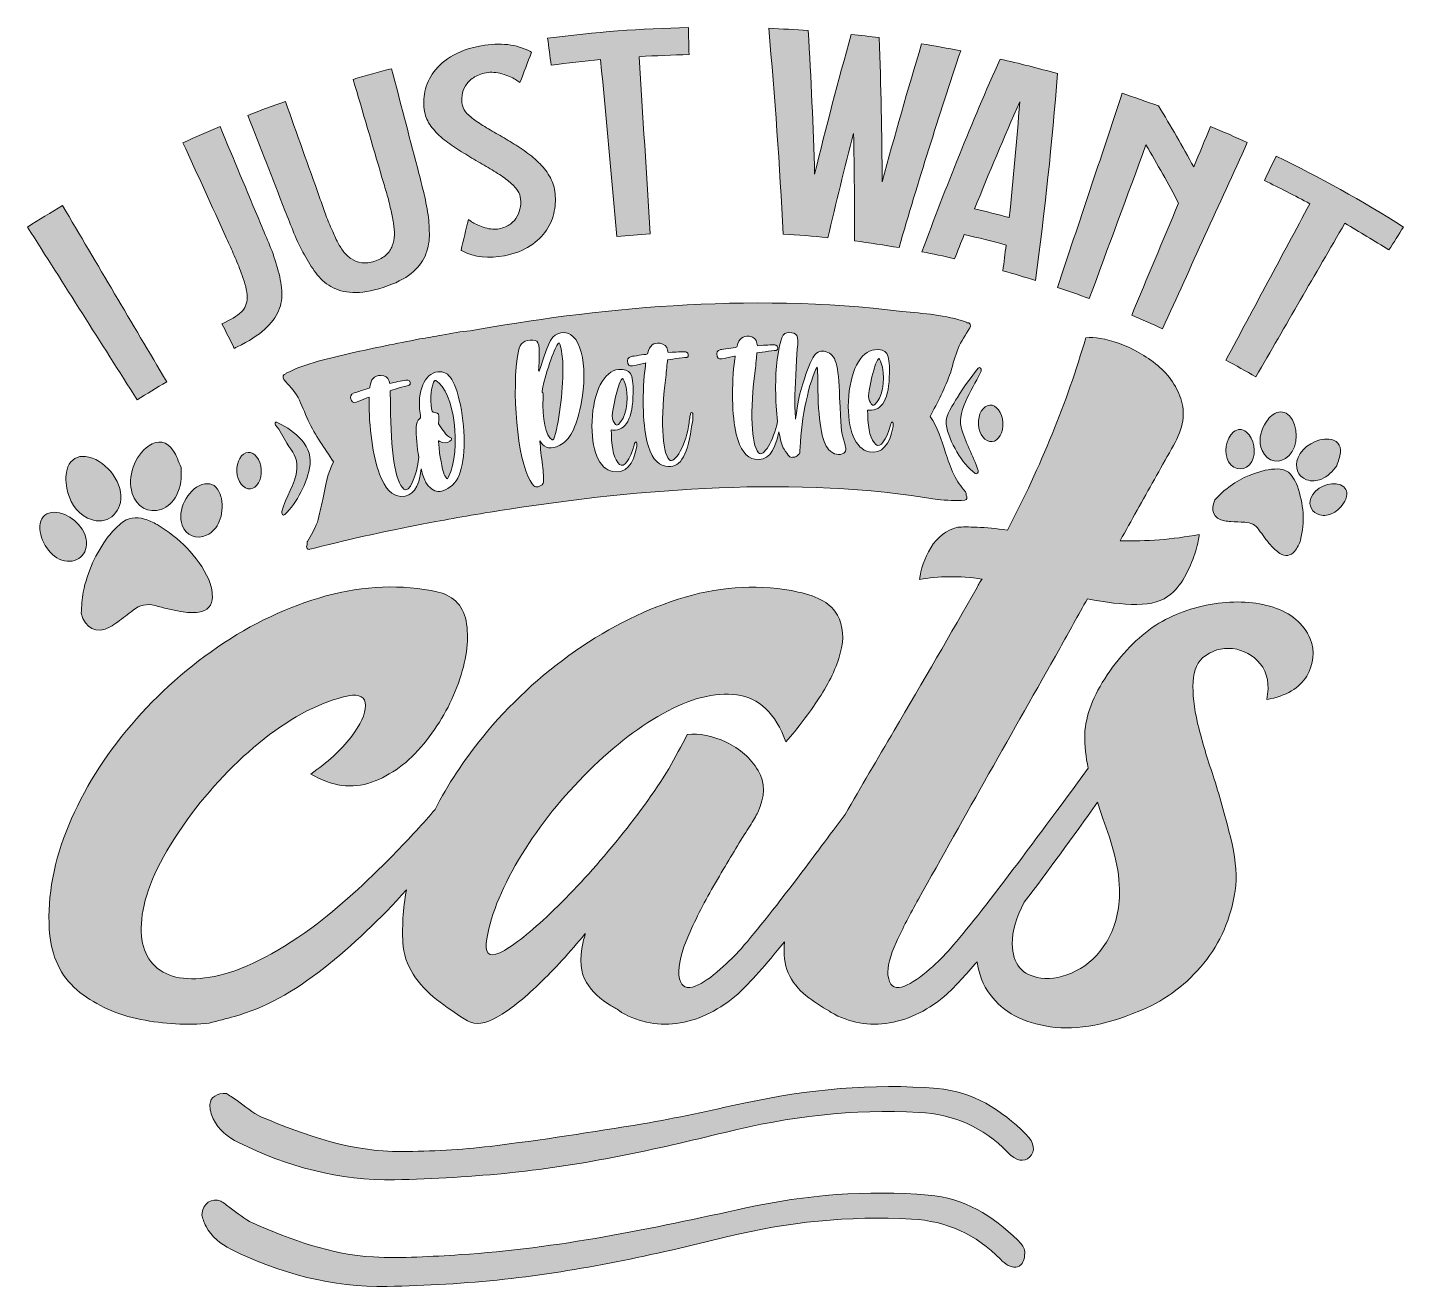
# Model space of a CAD drawing. Header units: inches. Extents: x 19 to 483, y -463 to -38.
import ezdxf

# ---------------------------------------------------------------- set-up
doc = ezdxf.new("R2010")
doc.units = ezdxf.units.IN
doc.header["$MEASUREMENT"] = 0
doc.layers.add('Layer 1', color=7, linetype='Continuous')

# ---------------------------------------------------------------- blocks, each defined once
blk = doc.blocks.new('block 4')
at = {"layer": 'Layer 1', "true_color": 0x0b0b0b}
h = blk.add_hatch(color=28, dxfattribs=at)
h.dxf.hatch_style = 2
edge = h.paths.add_edge_path()
edge.add_spline(control_points=[(19, -104.97), (22.91, -102.49), (26.85, -100.08), (30.81, -97.74), (42.52, -117.55), (54.22, -137.37), (65.93, -157.19), (62.59, -159.16), (59.28, -161.19), (56, -163.27), (43.66, -143.84), (31.33, -124.41), (19, -104.97)], knot_values=[0, 0, 0, 0, 1, 1, 1, 2, 2, 2, 3, 3, 3, 4, 4, 4, 4], degree=3, periodic=1)
at = {"layer": 'Layer 1', "lineweight": 0}
blk.add_open_spline([(19, -104.97), (22.91, -102.49), (26.85, -100.08), (30.81, -97.74), (42.52, -117.55), (54.22, -137.37), (65.93, -157.19), (62.59, -159.16), (59.28, -161.19), (56, -163.27), (43.66, -143.84), (31.33, -124.41), (19, -104.97)], degree=3, knots=[0, 0, 0, 0, 1, 1, 1, 2, 2, 2, 3, 3, 3, 4, 4, 4, 4], dxfattribs=at)
blk = doc.blocks.new('block 5')
at = {"layer": 'Layer 1', "true_color": 0x0b0b0b}
h = blk.add_hatch(color=28, dxfattribs=at)
h.dxf.hatch_style = 2
edge = h.paths.add_edge_path()
edge.add_spline(control_points=[(84.58, -137.61), (84.9, -137.45), (85.22, -137.29), (85.54, -137.13), (88.34, -135.81), (90.33, -134.52), (91.5, -133.2), (92.67, -131.89), (93.18, -130.12), (93.03, -127.87), (92.93, -126.62), (92.7, -125.37), (92.33, -124.13), (91.96, -122.89), (91.54, -121.65), (91.06, -120.43), (90.33, -118.45), (89.54, -116.5), (88.7, -114.58), (87.87, -112.65), (87.01, -110.73), (86.14, -108.81), (81.24, -98.06), (76.34, -87.3), (71.43, -76.55), (75.57, -74.66), (79.73, -72.84), (83.91, -71.09), (88.47, -82), (93.03, -92.9), (97.6, -103.81), (98.66, -106.35), (99.7, -108.84), (100.71, -111.26), (101.73, -113.68), (102.58, -116.21), (103.28, -118.83), (104.08, -121.49), (104.57, -124.01), (104.76, -126.39), (104.95, -128.77), (104.59, -131.03), (103.67, -133.19), (102.76, -135.34), (101.2, -137.42), (99, -139.44), (96.8, -141.46), (93.68, -143.43), (89.66, -145.42), (89.35, -145.58), (89.03, -145.74), (88.72, -145.89), (87.34, -143.13), (85.96, -140.37), (84.58, -137.61)], knot_values=[0, 0, 0, 0, 1, 1, 1, 2, 2, 2, 3, 3, 3, 4, 4, 4, 5, 5, 5, 6, 6, 6, 7, 7, 7, 8, 8, 8, 9, 9, 9, 10, 10, 10, 11, 11, 11, 12, 12, 12, 13, 13, 13, 14, 14, 14, 15, 15, 15, 16, 16, 16, 17, 17, 17, 18, 18, 18, 18], degree=3, periodic=1)
at = {"layer": 'Layer 1', "lineweight": 0}
blk.add_open_spline([(84.58, -137.61), (84.9, -137.45), (85.22, -137.29), (85.54, -137.13), (88.34, -135.81), (90.33, -134.52), (91.5, -133.2), (92.67, -131.89), (93.18, -130.12), (93.03, -127.87), (92.93, -126.62), (92.7, -125.37), (92.33, -124.13), (91.96, -122.89), (91.54, -121.65), (91.06, -120.43), (90.33, -118.45), (89.54, -116.5), (88.7, -114.58), (87.87, -112.65), (87.01, -110.73), (86.14, -108.81), (81.24, -98.06), (76.34, -87.3), (71.43, -76.55), (75.57, -74.66), (79.73, -72.84), (83.91, -71.09), (88.47, -82), (93.03, -92.9), (97.6, -103.81), (98.66, -106.35), (99.7, -108.84), (100.71, -111.26), (101.73, -113.68), (102.58, -116.21), (103.28, -118.83), (104.08, -121.49), (104.57, -124.01), (104.76, -126.39), (104.95, -128.77), (104.59, -131.03), (103.67, -133.19), (102.76, -135.34), (101.2, -137.42), (99, -139.44), (96.8, -141.46), (93.68, -143.43), (89.66, -145.42), (89.35, -145.58), (89.03, -145.74), (88.72, -145.89), (87.34, -143.13), (85.96, -140.37), (84.58, -137.61)], degree=3, knots=[0, 0, 0, 0, 1, 1, 1, 2, 2, 2, 3, 3, 3, 4, 4, 4, 5, 5, 5, 6, 6, 6, 7, 7, 7, 8, 8, 8, 9, 9, 9, 10, 10, 10, 11, 11, 11, 12, 12, 12, 13, 13, 13, 14, 14, 14, 15, 15, 15, 16, 16, 16, 17, 17, 17, 18, 18, 18, 18], dxfattribs=at)
blk = doc.blocks.new('block 6')
at = {"layer": 'Layer 1', "true_color": 0x0b0b0b}
h = blk.add_hatch(color=28, dxfattribs=at)
h.dxf.hatch_style = 2
edge = h.paths.add_edge_path()
edge.add_spline(control_points=[(105.96, -62.57), (109.8, -73.4), (113.65, -84.23), (117.5, -95.05), (118.14, -96.85), (118.77, -98.61), (119.38, -100.34), (120, -102.08), (120.7, -103.82), (121.47, -105.56), (121.76, -106.16), (122.06, -106.82), (122.36, -107.55), (122.65, -108.28), (123.01, -109.02), (123.44, -109.78), (124.01, -110.97), (124.69, -112.08), (125.48, -113.13), (126.27, -114.17), (127.19, -115.04), (128.22, -115.72), (129.25, -116.41), (130.42, -116.84), (131.72, -117.02), (133.03, -117.2), (134.48, -117.03), (136.1, -116.51), (137.72, -115.98), (139, -115.27), (139.94, -114.35), (140.89, -113.44), (141.58, -112.42), (142.02, -111.29), (142.47, -110.16), (142.7, -108.95), (142.72, -107.64), (142.74, -106.33), (142.63, -104.99), (142.38, -103.63), (142.28, -102.77), (142.13, -101.95), (141.95, -101.19), (141.76, -100.42), (141.6, -99.71), (141.49, -99.06), (141.09, -97.2), (140.64, -95.38), (140.12, -93.61), (139.6, -91.85), (139.07, -90.06), (138.53, -88.23), (135.29, -77.2), (132.05, -66.18), (128.81, -55.15), (133.11, -53.89), (137.44, -52.69), (141.77, -51.56), (144.67, -62.68), (147.57, -73.8), (150.47, -84.92), (151.17, -87.59), (151.84, -90.23), (152.48, -92.84), (153.12, -95.46), (153.65, -98.14), (154.07, -100.88), (154.39, -103.24), (154.53, -105.61), (154.5, -108), (154.47, -110.39), (153.98, -112.64), (153.04, -114.77), (152.1, -116.9), (150.53, -118.86), (148.35, -120.66), (146.16, -122.47), (143.04, -123.99), (138.96, -125.31), (134.94, -126.62), (131.53, -127.21), (128.66, -127.05), (125.79, -126.89), (123.35, -126.24), (121.32, -125.07), (119.3, -123.9), (117.58, -122.36), (116.19, -120.43), (114.79, -118.51), (113.52, -116.5), (112.39, -114.4), (111.05, -111.97), (109.87, -109.5), (108.85, -107.01), (107.84, -104.51), (106.83, -101.98), (105.82, -99.41), (101.64, -88.71), (97.45, -78.01), (93.26, -67.31), (97.48, -65.66), (101.71, -64.08), (105.96, -62.57)], knot_values=[0, 0, 0, 0, 1, 1, 1, 2, 2, 2, 3, 3, 3, 4, 4, 4, 5, 5, 5, 6, 6, 6, 7, 7, 7, 8, 8, 8, 9, 9, 9, 10, 10, 10, 11, 11, 11, 12, 12, 12, 13, 13, 13, 14, 14, 14, 15, 15, 15, 16, 16, 16, 17, 17, 17, 18, 18, 18, 19, 19, 19, 20, 20, 20, 21, 21, 21, 22, 22, 22, 23, 23, 23, 24, 24, 24, 25, 25, 25, 26, 26, 26, 27, 27, 27, 28, 28, 28, 29, 29, 29, 30, 30, 30, 31, 31, 31, 32, 32, 32, 33, 33, 33, 34, 34, 34, 34], degree=3, periodic=1)
at = {"layer": 'Layer 1', "lineweight": 0}
blk.add_open_spline([(105.96, -62.57), (109.8, -73.4), (113.65, -84.23), (117.5, -95.05), (118.14, -96.85), (118.77, -98.61), (119.38, -100.34), (120, -102.08), (120.7, -103.82), (121.47, -105.56), (121.76, -106.16), (122.06, -106.82), (122.36, -107.55), (122.65, -108.28), (123.01, -109.02), (123.44, -109.78), (124.01, -110.97), (124.69, -112.08), (125.48, -113.13), (126.27, -114.17), (127.19, -115.04), (128.22, -115.72), (129.25, -116.41), (130.42, -116.84), (131.72, -117.02), (133.03, -117.2), (134.48, -117.03), (136.1, -116.51), (137.72, -115.98), (139, -115.27), (139.94, -114.35), (140.89, -113.44), (141.58, -112.42), (142.02, -111.29), (142.47, -110.16), (142.7, -108.95), (142.72, -107.64), (142.74, -106.33), (142.63, -104.99), (142.38, -103.63), (142.28, -102.77), (142.13, -101.95), (141.95, -101.19), (141.76, -100.42), (141.6, -99.71), (141.49, -99.06), (141.09, -97.2), (140.64, -95.38), (140.12, -93.61), (139.6, -91.85), (139.07, -90.06), (138.53, -88.23), (135.29, -77.2), (132.05, -66.18), (128.81, -55.15), (133.11, -53.89), (137.44, -52.69), (141.77, -51.56), (144.67, -62.68), (147.57, -73.8), (150.47, -84.92), (151.17, -87.59), (151.84, -90.23), (152.48, -92.84), (153.12, -95.46), (153.65, -98.14), (154.07, -100.88), (154.39, -103.24), (154.53, -105.61), (154.5, -108), (154.47, -110.39), (153.98, -112.64), (153.04, -114.77), (152.1, -116.9), (150.53, -118.86), (148.35, -120.66), (146.16, -122.47), (143.04, -123.99), (138.96, -125.31), (134.94, -126.62), (131.53, -127.21), (128.66, -127.05), (125.79, -126.89), (123.35, -126.24), (121.32, -125.07), (119.3, -123.9), (117.58, -122.36), (116.19, -120.43), (114.79, -118.51), (113.52, -116.5), (112.39, -114.4), (111.05, -111.97), (109.87, -109.5), (108.85, -107.01), (107.84, -104.51), (106.83, -101.98), (105.82, -99.41), (101.64, -88.71), (97.45, -78.01), (93.26, -67.31), (97.48, -65.66), (101.71, -64.08), (105.96, -62.57)], degree=3, knots=[0, 0, 0, 0, 1, 1, 1, 2, 2, 2, 3, 3, 3, 4, 4, 4, 5, 5, 5, 6, 6, 6, 7, 7, 7, 8, 8, 8, 9, 9, 9, 10, 10, 10, 11, 11, 11, 12, 12, 12, 13, 13, 13, 14, 14, 14, 15, 15, 15, 16, 16, 16, 17, 17, 17, 18, 18, 18, 19, 19, 19, 20, 20, 20, 21, 21, 21, 22, 22, 22, 23, 23, 23, 24, 24, 24, 25, 25, 25, 26, 26, 26, 27, 27, 27, 28, 28, 28, 29, 29, 29, 30, 30, 30, 31, 31, 31, 32, 32, 32, 33, 33, 33, 34, 34, 34, 34], dxfattribs=at)
blk = doc.blocks.new('block 7')
at = {"layer": 'Layer 1', "true_color": 0x0b0b0b}
h = blk.add_hatch(color=28, dxfattribs=at)
h.dxf.hatch_style = 2
edge = h.paths.add_edge_path()
edge.add_spline(control_points=[(167.69, -102.42), (168.17, -102.75), (168.64, -103.08), (169.12, -103.41), (170.22, -104.11), (171.63, -104.71), (173.33, -105.22), (175.03, -105.73), (176.6, -105.84), (178.05, -105.55), (179.57, -105.25), (180.83, -104.72), (181.84, -103.96), (182.84, -103.21), (183.62, -102.33), (184.16, -101.33), (184.7, -100.33), (185.05, -99.26), (185.21, -98.09), (185.37, -96.93), (185.36, -95.83), (185.18, -94.8), (185.01, -93.83), (184.5, -92.85), (183.67, -91.86), (182.82, -90.88), (181.71, -89.85), (180.32, -88.77), (178.93, -87.76), (177.38, -86.73), (175.67, -85.69), (173.95, -84.66), (172.14, -83.6), (170.23, -82.52), (168.39, -81.42), (166.55, -80.31), (164.7, -79.17), (162.86, -78.03), (161.13, -76.82), (159.54, -75.54), (157.94, -74.26), (156.56, -72.9), (155.41, -71.45), (154.26, -70), (153.48, -68.45), (153.08, -66.79), (152.57, -64.69), (152.47, -62.46), (152.82, -60.12), (153.17, -57.78), (154.04, -55.53), (155.47, -53.38), (156.89, -51.24), (158.95, -49.3), (161.64, -47.58), (164.33, -45.88), (167.8, -44.61), (172, -43.83), (178.38, -42.65), (183.96, -43.33), (188.58, -45.77), (188.71, -45.85), (188.85, -45.93), (188.98, -46.01), (187.64, -49.43), (186.33, -52.85), (185.07, -56.27), (184.57, -55.92), (184.07, -55.57), (183.57, -55.21), (182.4, -54.47), (180.88, -53.82), (179, -53.28), (177.12, -52.74), (175.34, -52.63), (173.68, -52.93), (171.94, -53.25), (170.49, -53.82), (169.34, -54.61), (168.19, -55.41), (167.31, -56.32), (166.7, -57.35), (166.1, -58.38), (165.71, -59.46), (165.55, -60.6), (165.38, -61.75), (165.41, -62.86), (165.64, -63.95), (165.85, -64.92), (166.4, -65.86), (167.31, -66.78), (168.22, -67.7), (169.41, -68.64), (170.87, -69.62), (172.33, -70.6), (173.93, -71.59), (175.68, -72.6), (177.44, -73.61), (179.22, -74.65), (181.03, -75.73), (182.83, -76.81), (184.64, -77.96), (186.44, -79.2), (188.24, -80.43), (189.87, -81.75), (191.32, -83.16), (192.77, -84.56), (193.98, -86.08), (194.96, -87.69), (195.93, -89.31), (196.55, -91.06), (196.82, -92.95), (197.13, -95.09), (197.06, -97.31), (196.65, -99.59), (196.23, -101.87), (195.34, -104.01), (193.99, -106.02), (192.65, -108.02), (190.83, -109.78), (188.54, -111.31), (186.25, -112.84), (183.37, -113.93), (179.86, -114.63), (174.54, -115.7), (169.83, -115.18), (165.58, -113.02), (165.46, -112.95), (165.33, -112.88), (165.21, -112.81), (165.99, -109.35), (166.82, -105.88), (167.69, -102.42)], knot_values=[0, 0, 0, 0, 1, 1, 1, 2, 2, 2, 3, 3, 3, 4, 4, 4, 5, 5, 5, 6, 6, 6, 7, 7, 7, 8, 8, 8, 9, 9, 9, 10, 10, 10, 11, 11, 11, 12, 12, 12, 13, 13, 13, 14, 14, 14, 15, 15, 15, 16, 16, 16, 17, 17, 17, 18, 18, 18, 19, 19, 19, 20, 20, 20, 21, 21, 21, 22, 22, 22, 23, 23, 23, 24, 24, 24, 25, 25, 25, 26, 26, 26, 27, 27, 27, 28, 28, 28, 29, 29, 29, 30, 30, 30, 31, 31, 31, 32, 32, 32, 33, 33, 33, 34, 34, 34, 35, 35, 35, 36, 36, 36, 37, 37, 37, 38, 38, 38, 39, 39, 39, 40, 40, 40, 41, 41, 41, 42, 42, 42, 43, 43, 43, 44, 44, 44, 44], degree=3, periodic=1)
at = {"layer": 'Layer 1', "lineweight": 0}
blk.add_open_spline([(167.69, -102.42), (168.17, -102.75), (168.64, -103.08), (169.12, -103.41), (170.22, -104.11), (171.63, -104.71), (173.33, -105.22), (175.03, -105.73), (176.6, -105.84), (178.05, -105.55), (179.57, -105.25), (180.83, -104.72), (181.84, -103.96), (182.84, -103.21), (183.62, -102.33), (184.16, -101.33), (184.7, -100.33), (185.05, -99.26), (185.21, -98.09), (185.37, -96.93), (185.36, -95.83), (185.18, -94.8), (185.01, -93.83), (184.5, -92.85), (183.67, -91.86), (182.82, -90.88), (181.71, -89.85), (180.32, -88.77), (178.93, -87.76), (177.38, -86.73), (175.67, -85.69), (173.95, -84.66), (172.14, -83.6), (170.23, -82.52), (168.39, -81.42), (166.55, -80.31), (164.7, -79.17), (162.86, -78.03), (161.13, -76.82), (159.54, -75.54), (157.94, -74.26), (156.56, -72.9), (155.41, -71.45), (154.26, -70), (153.48, -68.45), (153.08, -66.79), (152.57, -64.69), (152.47, -62.46), (152.82, -60.12), (153.17, -57.78), (154.04, -55.53), (155.47, -53.38), (156.89, -51.24), (158.95, -49.3), (161.64, -47.58), (164.33, -45.88), (167.8, -44.61), (172, -43.83), (178.38, -42.65), (183.96, -43.33), (188.58, -45.77), (188.71, -45.85), (188.85, -45.93), (188.98, -46.01), (187.64, -49.43), (186.33, -52.85), (185.07, -56.27), (184.57, -55.92), (184.07, -55.57), (183.57, -55.21), (182.4, -54.47), (180.88, -53.82), (179, -53.28), (177.12, -52.74), (175.34, -52.63), (173.68, -52.93), (171.94, -53.25), (170.49, -53.82), (169.34, -54.61), (168.19, -55.41), (167.31, -56.32), (166.7, -57.35), (166.1, -58.38), (165.71, -59.46), (165.55, -60.6), (165.38, -61.75), (165.41, -62.86), (165.64, -63.95), (165.85, -64.92), (166.4, -65.86), (167.31, -66.78), (168.22, -67.7), (169.41, -68.64), (170.87, -69.62), (172.33, -70.6), (173.93, -71.59), (175.68, -72.6), (177.44, -73.61), (179.22, -74.65), (181.03, -75.73), (182.83, -76.81), (184.64, -77.96), (186.44, -79.2), (188.24, -80.43), (189.87, -81.75), (191.32, -83.16), (192.77, -84.56), (193.98, -86.08), (194.96, -87.69), (195.93, -89.31), (196.55, -91.06), (196.82, -92.95), (197.13, -95.09), (197.06, -97.31), (196.65, -99.59), (196.23, -101.87), (195.34, -104.01), (193.99, -106.02), (192.65, -108.02), (190.83, -109.78), (188.54, -111.31), (186.25, -112.84), (183.37, -113.93), (179.86, -114.63), (174.54, -115.7), (169.83, -115.18), (165.58, -113.02), (165.46, -112.95), (165.33, -112.88), (165.21, -112.81), (165.99, -109.35), (166.82, -105.88), (167.69, -102.42)], degree=3, knots=[0, 0, 0, 0, 1, 1, 1, 2, 2, 2, 3, 3, 3, 4, 4, 4, 5, 5, 5, 6, 6, 6, 7, 7, 7, 8, 8, 8, 9, 9, 9, 10, 10, 10, 11, 11, 11, 12, 12, 12, 13, 13, 13, 14, 14, 14, 15, 15, 15, 16, 16, 16, 17, 17, 17, 18, 18, 18, 19, 19, 19, 20, 20, 20, 21, 21, 21, 22, 22, 22, 23, 23, 23, 24, 24, 24, 25, 25, 25, 26, 26, 26, 27, 27, 27, 28, 28, 28, 29, 29, 29, 30, 30, 30, 31, 31, 31, 32, 32, 32, 33, 33, 33, 34, 34, 34, 35, 35, 35, 36, 36, 36, 37, 37, 37, 38, 38, 38, 39, 39, 39, 40, 40, 40, 41, 41, 41, 42, 42, 42, 43, 43, 43, 44, 44, 44, 44], dxfattribs=at)
blk = doc.blocks.new('block 8')
at = {"layer": 'Layer 1', "true_color": 0x0b0b0b}
h = blk.add_hatch(color=28, dxfattribs=at)
h.dxf.hatch_style = 2
edge = h.paths.add_edge_path()
edge.add_spline(control_points=[(212.27, -48.5), (206.69, -49.01), (201.12, -49.63), (195.57, -50.37), (195.17, -47.34), (194.77, -44.31), (194.37, -41.28), (210.14, -39.21), (226, -38), (241.88, -37.67), (241.94, -40.72), (242.01, -43.77), (242.07, -46.82), (236.48, -46.94), (230.89, -47.17), (225.3, -47.51), (226.51, -67.43), (227.72, -87.36), (228.93, -107.28), (225.2, -107.51), (221.47, -107.8), (217.74, -108.14), (215.92, -88.26), (214.09, -68.38), (212.27, -48.5)], knot_values=[0, 0, 0, 0, 1, 1, 1, 2, 2, 2, 3, 3, 3, 4, 4, 4, 5, 5, 5, 6, 6, 6, 7, 7, 7, 8, 8, 8, 8], degree=3, periodic=1)
at = {"layer": 'Layer 1', "lineweight": 0}
blk.add_open_spline([(212.27, -48.5), (206.69, -49.01), (201.12, -49.63), (195.57, -50.37), (195.17, -47.34), (194.77, -44.31), (194.37, -41.28), (210.14, -39.21), (226, -38), (241.88, -37.67), (241.94, -40.72), (242.01, -43.77), (242.07, -46.82), (236.48, -46.94), (230.89, -47.17), (225.3, -47.51), (226.51, -67.43), (227.72, -87.36), (228.93, -107.28), (225.2, -107.51), (221.47, -107.8), (217.74, -108.14), (215.92, -88.26), (214.09, -68.38), (212.27, -48.5)], degree=3, knots=[0, 0, 0, 0, 1, 1, 1, 2, 2, 2, 3, 3, 3, 4, 4, 4, 5, 5, 5, 6, 6, 6, 7, 7, 7, 8, 8, 8, 8], dxfattribs=at)
blk = doc.blocks.new('block 9')
at = {"layer": 'Layer 1', "true_color": 0x0b0b0b}
h = blk.add_hatch(color=28, dxfattribs=at)
h.dxf.hatch_style = 2
edge = h.paths.add_edge_path()
edge.add_spline(control_points=[(268.94, -37.94), (273.38, -38.13), (277.83, -38.38), (282.27, -38.7), (283.23, -54.87), (283.95, -71.03), (284.43, -87.19), (288.25, -71.4), (292.37, -55.67), (296.79, -40), (299.92, -40.33), (303.05, -40.69), (306.17, -41.09), (306.81, -57.33), (307.14, -73.55), (307.18, -89.75), (311.39, -74.18), (315.83, -58.65), (320.51, -43.18), (324.91, -43.89), (329.31, -44.68), (333.69, -45.53), (326.28, -67.54), (319.34, -89.67), (312.88, -111.91), (307.9, -111.05), (302.9, -110.29), (297.88, -109.64), (297.93, -97.57), (297.82, -85.48), (297.57, -73.38), (294.52, -85.09), (291.63, -96.83), (288.88, -108.59), (283.85, -108.06), (278.82, -107.64), (273.79, -107.33), (272.66, -84.2), (271.04, -61.06), (268.94, -37.94)], knot_values=[0, 0, 0, 0, 1, 1, 1, 2, 2, 2, 3, 3, 3, 4, 4, 4, 5, 5, 5, 6, 6, 6, 7, 7, 7, 8, 8, 8, 9, 9, 9, 10, 10, 10, 11, 11, 11, 12, 12, 12, 13, 13, 13, 13], degree=3, periodic=1)
at = {"layer": 'Layer 1', "lineweight": 0}
blk.add_open_spline([(268.94, -37.94), (273.38, -38.13), (277.83, -38.38), (282.27, -38.7), (283.23, -54.87), (283.95, -71.03), (284.43, -87.19), (288.25, -71.4), (292.37, -55.67), (296.79, -40), (299.92, -40.33), (303.05, -40.69), (306.17, -41.09), (306.81, -57.33), (307.14, -73.55), (307.18, -89.75), (311.39, -74.18), (315.83, -58.65), (320.51, -43.18), (324.91, -43.89), (329.31, -44.68), (333.69, -45.53), (326.28, -67.54), (319.34, -89.67), (312.88, -111.91), (307.9, -111.05), (302.9, -110.29), (297.88, -109.64), (297.93, -97.57), (297.82, -85.48), (297.57, -73.38), (294.52, -85.09), (291.63, -96.83), (288.88, -108.59), (283.85, -108.06), (278.82, -107.64), (273.79, -107.33), (272.66, -84.2), (271.04, -61.06), (268.94, -37.94)], degree=3, knots=[0, 0, 0, 0, 1, 1, 1, 2, 2, 2, 3, 3, 3, 4, 4, 4, 5, 5, 5, 6, 6, 6, 7, 7, 7, 8, 8, 8, 9, 9, 9, 10, 10, 10, 11, 11, 11, 12, 12, 12, 13, 13, 13, 13], dxfattribs=at)
blk = doc.blocks.new('block 10')
at = {"layer": 'Layer 1', "true_color": 0x0b0b0b}
h = blk.add_hatch(color=28, dxfattribs=at)
h.dxf.hatch_style = 2
edge = h.paths.add_edge_path()
edge.add_spline(control_points=[(346.94, -48.32), (353.42, -49.79), (359.88, -51.42), (366.31, -53.19), (364.54, -76.58), (362.06, -99.85), (358.88, -122.96), (355.24, -121.83), (351.59, -120.76), (347.92, -119.75), (348.29, -116.85), (348.65, -113.95), (349, -111.05), (344.32, -109.78), (339.62, -108.6), (334.9, -107.51), (333.8, -110.22), (332.71, -112.93), (331.64, -115.65), (327.97, -114.82), (324.29, -114.04), (320.61, -113.33), (328.69, -91.45), (337.47, -69.77), (346.94, -48.32)], knot_values=[0, 0, 0, 0, 1, 1, 1, 2, 2, 2, 3, 3, 3, 4, 4, 4, 5, 5, 5, 6, 6, 6, 7, 7, 7, 8, 8, 8, 8], degree=3, periodic=1)
edge = h.paths.add_edge_path()
edge.add_spline(control_points=[(350.07, -101.75), (351.44, -88.79), (352.62, -75.8), (353.59, -62.77), (348.32, -74.72), (343.24, -86.73), (338.36, -98.81), (342.27, -99.73), (346.18, -100.71), (350.07, -101.75)], knot_values=[0, 0, 0, 0, 1, 1, 1, 2, 2, 2, 3, 3, 3, 3], degree=3, periodic=1)
at = {"layer": 'Layer 1', "lineweight": 0}
for points, knots in [([(346.94, -48.32), (353.42, -49.79), (359.88, -51.42), (366.31, -53.19), (364.54, -76.58), (362.06, -99.85), (358.88, -122.96), (355.24, -121.83), (351.59, -120.76), (347.92, -119.75), (348.29, -116.85), (348.65, -113.95), (349, -111.05), (344.32, -109.78), (339.62, -108.6), (334.9, -107.51), (333.8, -110.22), (332.71, -112.93), (331.64, -115.65), (327.97, -114.82), (324.29, -114.04), (320.61, -113.33), (328.69, -91.45), (337.47, -69.77), (346.94, -48.32)], [0, 0, 0, 0, 1, 1, 1, 2, 2, 2, 3, 3, 3, 4, 4, 4, 5, 5, 5, 6, 6, 6, 7, 7, 7, 8, 8, 8, 8]), ([(350.07, -101.75), (351.44, -88.79), (352.62, -75.8), (353.59, -62.77), (348.32, -74.72), (343.24, -86.73), (338.36, -98.81), (342.27, -99.73), (346.18, -100.71), (350.07, -101.75)], [0, 0, 0, 0, 1, 1, 1, 2, 2, 2, 3, 3, 3, 3])]:
    blk.add_open_spline(points, degree=3, knots=knots, dxfattribs=at)
blk = doc.blocks.new('block 11')
at = {"layer": 'Layer 1', "true_color": 0x0b0b0b}
h = blk.add_hatch(color=28, dxfattribs=at)
h.dxf.hatch_style = 2
edge = h.paths.add_edge_path()
edge.add_spline(control_points=[(388.19, -59.86), (392.26, -61.22), (396.32, -62.65), (400.36, -64.13), (404.57, -70.93), (408.54, -77.78), (412.27, -84.68), (414.17, -80.13), (416.07, -75.59), (417.97, -71.05), (422.11, -72.78), (426.24, -74.58), (430.34, -76.44), (420.8, -97.39), (411.27, -118.34), (401.74, -139.29), (398.29, -137.72), (394.83, -136.21), (391.35, -134.75), (396.61, -122.15), (401.88, -109.55), (407.15, -96.95), (403.71, -90.35), (400.05, -83.79), (396.17, -77.28), (389.79, -94.56), (383.41, -111.84), (377.04, -129.12), (373.48, -127.81), (369.9, -126.55), (366.31, -125.35), (373.6, -103.52), (380.9, -81.69), (388.19, -59.86)], knot_values=[0, 0, 0, 0, 1, 1, 1, 2, 2, 2, 3, 3, 3, 4, 4, 4, 5, 5, 5, 6, 6, 6, 7, 7, 7, 8, 8, 8, 9, 9, 9, 10, 10, 10, 11, 11, 11, 11], degree=3, periodic=1)
at = {"layer": 'Layer 1', "lineweight": 0}
blk.add_open_spline([(388.19, -59.86), (392.26, -61.22), (396.32, -62.65), (400.36, -64.13), (404.57, -70.93), (408.54, -77.78), (412.27, -84.68), (414.17, -80.13), (416.07, -75.59), (417.97, -71.05), (422.11, -72.78), (426.24, -74.58), (430.34, -76.44), (420.8, -97.39), (411.27, -118.34), (401.74, -139.29), (398.29, -137.72), (394.83, -136.21), (391.35, -134.75), (396.61, -122.15), (401.88, -109.55), (407.15, -96.95), (403.71, -90.35), (400.05, -83.79), (396.17, -77.28), (389.79, -94.56), (383.41, -111.84), (377.04, -129.12), (373.48, -127.81), (369.9, -126.55), (366.31, -125.35), (373.6, -103.52), (380.9, -81.69), (388.19, -59.86)], degree=3, knots=[0, 0, 0, 0, 1, 1, 1, 2, 2, 2, 3, 3, 3, 4, 4, 4, 5, 5, 5, 6, 6, 6, 7, 7, 7, 8, 8, 8, 9, 9, 9, 10, 10, 10, 11, 11, 11, 11], dxfattribs=at)
blk = doc.blocks.new('block 12')
at = {"layer": 'Layer 1', "true_color": 0x0b0b0b}
h = blk.add_hatch(color=28, dxfattribs=at)
h.dxf.hatch_style = 2
edge = h.paths.add_edge_path()
edge.add_spline(control_points=[(451.43, -97.12), (446.36, -94.39), (441.24, -91.78), (436.08, -89.27), (437.42, -86.52), (438.75, -83.78), (440.08, -81.03), (454.72, -88.14), (469.05, -96.12), (483, -104.97), (481.36, -107.55), (479.73, -110.13), (478.09, -112.71), (473.18, -109.59), (468.21, -106.58), (463.21, -103.68), (453.21, -120.96), (443.22, -138.24), (433.22, -155.52), (429.87, -153.58), (426.5, -151.7), (423.11, -149.88), (432.55, -132.29), (441.99, -114.7), (451.43, -97.12)], knot_values=[0, 0, 0, 0, 1, 1, 1, 2, 2, 2, 3, 3, 3, 4, 4, 4, 5, 5, 5, 6, 6, 6, 7, 7, 7, 8, 8, 8, 8], degree=3, periodic=1)
at = {"layer": 'Layer 1', "lineweight": 0}
blk.add_open_spline([(451.43, -97.12), (446.36, -94.39), (441.24, -91.78), (436.08, -89.27), (437.42, -86.52), (438.75, -83.78), (440.08, -81.03), (454.72, -88.14), (469.05, -96.12), (483, -104.97), (481.36, -107.55), (479.73, -110.13), (478.09, -112.71), (473.18, -109.59), (468.21, -106.58), (463.21, -103.68), (453.21, -120.96), (443.22, -138.24), (433.22, -155.52), (429.87, -153.58), (426.5, -151.7), (423.11, -149.88), (432.55, -132.29), (441.99, -114.7), (451.43, -97.12)], degree=3, knots=[0, 0, 0, 0, 1, 1, 1, 2, 2, 2, 3, 3, 3, 4, 4, 4, 5, 5, 5, 6, 6, 6, 7, 7, 7, 8, 8, 8, 8], dxfattribs=at)
blk = doc.blocks.new('block 3')
at = {"layer": 'Layer 1'}
for name in ['block 8', 'block 9', 'block 7', 'block 10', 'block 6', 'block 11', 'block 5', 'block 12', 'block 4']:
    blk.add_blockref(name, (0, 0), dxfattribs=at)
blk = doc.blocks.new('block 13')
at = {"layer": 'Layer 1', "true_color": 0x0b0b0b}
h = blk.add_hatch(color=28, dxfattribs=at)
h.dxf.hatch_style = 2
edge = h.paths.add_edge_path()
edge.add_spline(control_points=[(335.32, -194.32), (333.8, -192.38), (332.46, -190.88), (331.37, -188.45), (330.28, -186.02), (329.35, -183.57), (328.57, -181.11), (327.21, -176.87), (325.85, -172.4), (323.44, -168.92), (325.8, -164.16), (328.46, -159.14), (330.32, -153.95), (331.08, -151.14), (331.85, -148.33), (332.79, -145.97), (333.88, -143.36), (335.32, -141.42), (336.73, -139.01), (337.31, -138.28), (336.76, -136.95), (335.84, -137.25), (335.84, -137.25), (335.69, -137.27), (335.67, -137.04), (328.65, -134.62), (321.12, -134.07), (313.9, -133.49), (262.28, -126.82), (208.3, -132.7), (168.31, -139.99), (165.2, -140.24), (161.96, -140.73), (158.72, -141.44), (156.25, -141.87), (153.78, -142.29), (151.15, -142.73), (143.44, -144.26), (135.72, -145.78), (128.03, -147.54), (120.8, -149.26), (113.08, -150.78), (106.27, -154.3), (106.27, -154.3), (106.13, -154.54), (106.13, -154.54), (105.18, -154.39), (104.81, -155.79), (105.47, -156.43), (107.15, -158.35), (108.82, -160.05), (110.22, -162.46), (111.46, -164.88), (112.41, -167.56), (113.66, -170.21), (116.01, -175.29), (119.24, -179.61), (122.18, -184.19), (120.22, -187.78), (119.41, -192.42), (118.59, -196.84), (117.97, -199.41), (117.51, -201.96), (116.73, -204.54), (115.8, -207.13), (114.65, -208.83), (113.38, -210.99), (113.24, -211.23), (113.27, -211.69), (113.3, -212.14), (112.87, -212.86), (113.24, -213.75), (114.02, -213.69), (114.02, -213.69), (130.91, -209.14), (156.69, -204.35), (164.25, -202.84), (172.6, -201.49), (181.57, -200.09), (224.1, -193.51), (279.38, -188.67), (325.8, -196.91), (328.94, -197.12), (332.07, -197.33), (335.03, -197.09), (335.81, -197.03), (336.06, -196.09), (335.55, -195.45), (335.52, -194.99), (335.49, -194.53), (335.32, -194.32)], knot_values=[0, 0, 0, 0, 1, 1, 1, 2, 2, 2, 3, 3, 3, 4, 4, 4, 5, 5, 5, 6, 6, 6, 7, 7, 7, 8, 8, 8, 9, 9, 9, 10, 10, 10, 11, 11, 11, 12, 12, 12, 13, 13, 13, 14, 14, 14, 15, 15, 15, 16, 16, 16, 17, 17, 17, 18, 18, 18, 19, 19, 19, 20, 20, 20, 21, 21, 21, 22, 22, 22, 23, 23, 23, 24, 24, 24, 25, 25, 25, 26, 26, 26, 27, 27, 27, 28, 28, 28, 29, 29, 29, 30, 30, 30, 30], degree=3, periodic=1)
edge = h.paths.add_edge_path()
edge.add_spline(control_points=[(163.59, -190.54), (162.19, -192.65), (159.4, -194.31), (157.39, -194.19), (156.12, -194.13), (154.36, -192.82), (153.37, -191.16), (152.8, -190.2), (152.24, -188.55), (151.75, -186.55), (150.97, -193.1), (148.87, -195.91), (144.94, -195.81), (141.95, -195.8), (139.6, -193.32), (137.7, -188.37), (135.54, -182.65), (134.05, -171.97), (134.17, -163.46), (134.16, -162.87), (134.17, -162.34), (134.17, -162.34), (134.12, -162.35), (133.14, -162.7), (131.04, -163.55), (129.14, -164.35), (128.61, -164.35), (128.23, -163.43), (127.62, -162.1), (127.88, -161.5), (129.19, -160.9), (129.58, -160.75), (133.55, -159.52), (134.2, -159.36), (134.4, -159.32), (134.43, -159.19), (134.48, -158.88), (134.7, -156.34), (135.93, -155.05), (138.07, -155.02), (139.71, -155.05), (140.54, -155.56), (140.95, -156.95), (140.95, -156.95), (141.2, -157.72), (141.2, -157.72), (141.2, -157.72), (142.55, -157.4), (142.55, -157.4), (144.21, -157.01), (146.8, -156.53), (147.28, -156.59), (148.08, -156.64), (148.41, -158.16), (147.66, -158.34), (146.4, -158.63), (141.37, -160.11), (141.33, -160.18), (141.34, -160.24), (141.33, -161.01), (141.34, -161.96), (141.41, -162.89), (141.42, -164.37), (141.43, -165.26), (141.36, -180.34), (143.05, -190.97), (145.92, -193.44), (147.68, -194.96), (150.32, -188.86), (150.94, -182.6), (150.36, -179.19), (150.01, -175.44), (150.07, -172.36), (150.11, -171.16), (150.48, -170.31), (151.33, -169.52), (151.59, -169.22), (151.59, -169.22), (151.38, -167.78), (150.33, -160.32), (152.85, -154.34), (157.37, -153.81), (161.27, -153.37), (163.5, -156.94), (165.3, -166.72), (167.05, -176.26), (166.34, -186.39), (163.59, -190.54)], knot_values=[0, 0, 0, 0, 1, 1, 1, 2, 2, 2, 3, 3, 3, 4, 4, 4, 5, 5, 5, 6, 6, 6, 7, 7, 7, 8, 8, 8, 9, 9, 9, 10, 10, 10, 11, 11, 11, 12, 12, 12, 13, 13, 13, 14, 14, 14, 15, 15, 15, 16, 16, 16, 17, 17, 17, 18, 18, 18, 19, 19, 19, 20, 20, 20, 21, 21, 21, 22, 22, 22, 23, 23, 23, 24, 24, 24, 25, 25, 25, 26, 26, 26, 27, 27, 27, 28, 28, 28, 29, 29, 29, 29], degree=3, periodic=1)
edge = h.paths.add_edge_path()
edge.add_spline(control_points=[(205.54, -165.19), (203.94, -172.94), (201.87, -176.94), (198.47, -178.6), (195.62, -180.04), (193.49, -179.68), (192.07, -177.58), (192.07, -177.58), (191.73, -177.08), (191.73, -177.08), (191.73, -177.08), (191.86, -178.3), (191.86, -178.3), (192.01, -179.97), (192.48, -184.18), (192.75, -186.14), (192.99, -188.39), (193.09, -190.89), (192.91, -191.37), (192.65, -192.09), (191.34, -192.71), (190.46, -192.6), (189.84, -192.54), (189.68, -192.43), (188.53, -190.48), (184.2, -183.55), (182.04, -159.85), (184.54, -146.8), (185.05, -144.14), (186.73, -142.9), (189.41, -143.1), (191.58, -143.22), (191.81, -144.37), (191.38, -152.61), (191.31, -154.01), (191.36, -153.95), (191.93, -152.33), (194.87, -143.03), (195.94, -141.2), (198.85, -140.68), (205.31, -139.43), (208.43, -150.99), (205.54, -165.19)], knot_values=[0, 0, 0, 0, 1, 1, 1, 2, 2, 2, 3, 3, 3, 4, 4, 4, 5, 5, 5, 6, 6, 6, 7, 7, 7, 8, 8, 8, 9, 9, 9, 10, 10, 10, 11, 11, 11, 12, 12, 12, 13, 13, 13, 14, 14, 14, 14], degree=3, periodic=1)
edge = h.paths.add_edge_path()
edge.add_spline(control_points=[(224.42, -178.99), (223.41, -185.24), (220.55, -188.25), (216.39, -187.47), (211.75, -186.66), (208.98, -179.95), (209.38, -170.43), (209.76, -160.69), (213.44, -153.42), (218.26, -153.04), (222.31, -152.73), (223.28, -154.28), (223.22, -160.87), (223.12, -169.54), (220.81, -173.8), (216.36, -173.44), (216.36, -173.44), (215.84, -173.43), (215.84, -173.43), (215.84, -173.43), (215.89, -174.99), (215.89, -174.99), (216, -180.22), (216.86, -183.48), (218.66, -185.02), (220.13, -186.36), (222.22, -183.52), (223.52, -178.54), (223.93, -176.87), (224.72, -177.22), (224.42, -178.99)], knot_values=[0, 0, 0, 0, 1, 1, 1, 2, 2, 2, 3, 3, 3, 4, 4, 4, 5, 5, 5, 6, 6, 6, 7, 7, 7, 8, 8, 8, 9, 9, 9, 10, 10, 10, 10], degree=3, periodic=1)
edge = h.paths.add_edge_path()
edge.add_spline(control_points=[(243.23, -170.9), (243.15, -171.25), (242.95, -172.2), (242.85, -173.08), (241.38, -182.74), (238.82, -186.49), (234.14, -185.63), (231.17, -185.16), (229.15, -182.35), (227.86, -177.15), (226.41, -171.15), (226.22, -160.34), (227.36, -151.93), (227.42, -151.34), (227.49, -150.81), (227.49, -150.81), (227.44, -150.82), (226.42, -151.01), (224.24, -151.53), (222.26, -152.03), (221.74, -151.96), (221.48, -150.99), (221.03, -149.57), (221.36, -149.02), (222.72, -148.62), (223.13, -148.53), (227.21, -147.93), (227.88, -147.87), (228.09, -147.86), (228.13, -147.74), (228.22, -147.44), (228.73, -144.96), (230.11, -143.86), (232.24, -144.16), (233.85, -144.44), (234.61, -145.08), (234.85, -146.52), (234.85, -146.52), (235.01, -147.32), (235.01, -147.32), (235.01, -147.32), (236.39, -147.21), (236.39, -147.21), (238.08, -147.08), (240.7, -147), (241.17, -147.14), (241.96, -147.31), (242.1, -148.87), (241.33, -148.93), (240.05, -149.02), (234.89, -149.72), (234.85, -149.78), (234.85, -149.84), (234.74, -150.6), (234.64, -151.54), (234.6, -152.48), (234.43, -153.94), (234.33, -154.82), (232.45, -169.75), (232.85, -180.55), (235.39, -183.43), (237.17, -185.45), (241.24, -177.92), (242.11, -170.98), (242.17, -170.34), (242.32, -169.4), (242.39, -168.92), (242.52, -168.45), (242.59, -167.98), (242.59, -167.86), (242.56, -167.4), (243.12, -167.41), (243.31, -167.86), (243.43, -168.2), (243.39, -170.13), (243.23, -170.9)], knot_values=[0, 0, 0, 0, 1, 1, 1, 2, 2, 2, 3, 3, 3, 4, 4, 4, 5, 5, 5, 6, 6, 6, 7, 7, 7, 8, 8, 8, 9, 9, 9, 10, 10, 10, 11, 11, 11, 12, 12, 12, 13, 13, 13, 14, 14, 14, 15, 15, 15, 16, 16, 16, 17, 17, 17, 18, 18, 18, 19, 19, 19, 20, 20, 20, 21, 21, 21, 22, 22, 22, 23, 23, 23, 24, 24, 24, 25, 25, 25, 25], degree=3, periodic=1)
edge = h.paths.add_edge_path()
edge.add_spline(control_points=[(291.76, -181.62), (290.93, -181.46), (290.29, -181.1), (289.14, -179.97), (286.84, -177.76), (285.55, -170), (285.52, -157.72), (285.46, -153.36), (285.38, -152.03), (285.24, -152.27), (282.67, -156.49), (279.91, -169.57), (279.52, -179.26), (279.48, -181.12), (279.4, -181.53), (279.09, -181.56), (279.04, -181.56), (278.95, -181.69), (278.85, -181.81), (278.57, -182.3), (278.07, -182.57), (277, -182.65), (276.02, -182.73), (275.75, -182.46), (274.1, -179.85), (273.42, -178.81), (272.85, -176.69), (272.39, -174.01), (270.85, -181.24), (268.38, -184.05), (264.27, -183.29), (261.3, -182.82), (259.28, -180.01), (257.99, -174.82), (256.54, -168.82), (256.35, -158.01), (257.49, -149.59), (257.55, -149.01), (257.62, -148.48), (257.62, -148.48), (257.57, -148.48), (256.55, -148.68), (254.37, -149.2), (252.39, -149.7), (251.87, -149.62), (251.61, -148.65), (251.16, -147.24), (251.49, -146.68), (252.85, -146.29), (253.26, -146.2), (257.34, -145.59), (258.01, -145.54), (258.22, -145.52), (258.26, -145.4), (258.35, -145.11), (258.86, -142.62), (260.24, -141.53), (262.37, -141.83), (263.98, -142.11), (264.74, -142.75), (264.98, -144.18), (264.98, -144.18), (265.14, -144.99), (265.14, -144.99), (265.14, -144.99), (266.52, -144.88), (266.52, -144.88), (268.21, -144.75), (270.83, -144.66), (271.3, -144.8), (272.09, -144.97), (272.23, -146.53), (271.46, -146.59), (270.18, -146.69), (265.02, -147.38), (264.98, -147.44), (264.98, -147.5), (264.87, -148.27), (264.77, -149.2), (264.73, -150.14), (264.56, -151.61), (264.46, -152.49), (262.58, -167.42), (262.98, -178.21), (265.52, -181.1), (267.13, -182.93), (270.63, -176.9), (271.91, -170.59), (271.14, -163.95), (271.01, -155.43), (271.85, -149.65), (272.89, -142.18), (273.62, -140.55), (275.78, -140.55), (278.56, -140.57), (279.03, -141.47), (278.59, -146.21), (278.3, -149.84), (277.75, -160.3), (277.74, -162.75), (277.74, -163.56), (277.75, -165.48), (277.85, -167.05), (277.85, -167.05), (277.96, -169.77), (277.96, -169.77), (277.96, -169.77), (278.31, -167.77), (278.31, -167.77), (278.99, -162.94), (279.4, -161.22), (280.43, -157.83), (283.4, -148.23), (284.92, -146.07), (288.27, -147.03), (291.58, -148), (292.49, -151.13), (292.87, -162.51), (293.24, -171.97), (293.44, -174.51), (294.13, -176.49), (294.31, -177), (294.51, -177.69), (294.59, -178.09), (294.71, -178.49), (294.86, -179.12), (294.93, -179.52), (295.33, -181), (293.74, -181.99), (291.76, -181.62)], knot_values=[0, 0, 0, 0, 1, 1, 1, 2, 2, 2, 3, 3, 3, 4, 4, 4, 5, 5, 5, 6, 6, 6, 7, 7, 7, 8, 8, 8, 9, 9, 9, 10, 10, 10, 11, 11, 11, 12, 12, 12, 13, 13, 13, 14, 14, 14, 15, 15, 15, 16, 16, 16, 17, 17, 17, 18, 18, 18, 19, 19, 19, 20, 20, 20, 21, 21, 21, 22, 22, 22, 23, 23, 23, 24, 24, 24, 25, 25, 25, 26, 26, 26, 27, 27, 27, 28, 28, 28, 29, 29, 29, 30, 30, 30, 31, 31, 31, 32, 32, 32, 33, 33, 33, 34, 34, 34, 35, 35, 35, 36, 36, 36, 37, 37, 37, 38, 38, 38, 39, 39, 39, 40, 40, 40, 41, 41, 41, 42, 42, 42, 43, 43, 43, 43], degree=3, periodic=1)
edge = h.paths.add_edge_path()
edge.add_spline(control_points=[(310.86, -172.29), (309.85, -178.53), (306.99, -181.55), (302.83, -180.77), (298.2, -179.96), (295.42, -173.25), (295.82, -163.73), (296.21, -153.98), (299.89, -146.72), (304.7, -146.34), (308.75, -146.03), (309.72, -147.58), (309.66, -154.16), (309.57, -162.84), (307.25, -167.1), (302.8, -166.74), (302.8, -166.74), (302.29, -166.73), (302.29, -166.73), (302.29, -166.73), (302.33, -168.29), (302.33, -168.29), (302.44, -173.52), (303.31, -176.77), (305.1, -178.32), (306.57, -179.66), (308.66, -176.82), (309.96, -171.83), (310.37, -170.17), (311.17, -170.52), (310.86, -172.29)], knot_values=[0, 0, 0, 0, 1, 1, 1, 2, 2, 2, 3, 3, 3, 4, 4, 4, 5, 5, 5, 6, 6, 6, 7, 7, 7, 8, 8, 8, 9, 9, 9, 10, 10, 10, 10], degree=3, periodic=1)
h = blk.add_hatch(color=28, dxfattribs=at)
h.dxf.hatch_style = 2
edge = h.paths.add_edge_path()
edge.add_spline(control_points=[(198.44, -144.2), (198.31, -143.75), (197.83, -144.25), (196.96, -146.06), (195.16, -149.58), (192.01, -160.48), (192.65, -160.83), (192.92, -160.93), (192.92, -160.99), (192.86, -162.51), (192.45, -169.4), (193.81, -175.7), (195.89, -176.76), (196.31, -176.9), (196.54, -176.48), (197.04, -174.58), (198.67, -168.34), (199.86, -156.49), (199.48, -150.23), (199.35, -148.15), (198.87, -145.28), (198.44, -144.2)], knot_values=[0, 0, 0, 0, 1, 1, 1, 2, 2, 2, 3, 3, 3, 4, 4, 4, 5, 5, 5, 6, 6, 6, 7, 7, 7, 7], degree=3, periodic=1)
h = blk.add_hatch(color=28, dxfattribs=at)
h.dxf.hatch_style = 2
edge = h.paths.add_edge_path()
edge.add_spline(control_points=[(304.69, -164.85), (307.15, -162.8), (308.34, -157), (307.28, -152.25), (306.98, -150.82), (306.33, -149.3), (306.07, -149.32), (304.99, -149.4), (302.1, -161.21), (302.73, -162.97), (303.41, -164.89), (304.01, -165.43), (304.69, -164.85)], knot_values=[0, 0, 0, 0, 1, 1, 1, 2, 2, 2, 3, 3, 3, 4, 4, 4, 4], degree=3, periodic=1)
h = blk.add_hatch(color=28, dxfattribs=at)
h.dxf.hatch_style = 2
edge = h.paths.add_edge_path()
edge.add_spline(control_points=[(340.6, -153.59), (340.86, -152.66), (340.04, -152.04), (339.6, -152.53), (337.14, -155.7), (334.69, -158.87), (332.57, -162.47), (331.15, -164.88), (328.4, -168.3), (328.75, -171.48), (329.76, -177.58), (334.26, -184.78), (338.53, -188.11), (339.02, -188.53), (339.76, -187.79), (339.56, -187.11), (337.84, -181.98), (335.23, -177.61), (333.81, -172.45), (332.23, -167.08), (338.68, -157.87), (340.6, -153.59)], knot_values=[0, 0, 0, 0, 1, 1, 1, 2, 2, 2, 3, 3, 3, 4, 4, 4, 5, 5, 5, 6, 6, 6, 7, 7, 7, 7], degree=3, periodic=1)
h = blk.add_hatch(color=28, dxfattribs=at)
h.dxf.hatch_style = 2
edge = h.paths.add_edge_path()
edge.add_spline(control_points=[(156.7, -156.75), (155.69, -156.1), (154.63, -161.45), (155.08, -165.08), (155.35, -167.09), (155.52, -167.47), (156.27, -167.53), (157.67, -167.73), (157.88, -168.04), (157.71, -169.98), (157.71, -169.98), (157.55, -171.38), (157.55, -171.38), (157.55, -171.38), (158.69, -173.01), (158.69, -173.01), (159.96, -174.78), (160.87, -175.76), (161.54, -175.96), (162.26, -176.15), (162.15, -176.7), (161.36, -177.24), (160.42, -177.88), (159.33, -177.9), (158, -177.26), (157.71, -177.09), (157.55, -177.07), (157.56, -177.13), (157.58, -177.24), (157.61, -177.71), (157.65, -178.18), (157.95, -181.84), (158.84, -186.67), (159.54, -188.47), (159.66, -188.85), (160.44, -189.97), (160.59, -189.94), (160.64, -189.93), (160.79, -189.6), (160.99, -189.25), (165.51, -180.13), (162.91, -160.28), (156.7, -156.75)], knot_values=[0, 0, 0, 0, 1, 1, 1, 2, 2, 2, 3, 3, 3, 4, 4, 4, 5, 5, 5, 6, 6, 6, 7, 7, 7, 8, 8, 8, 9, 9, 9, 10, 10, 10, 11, 11, 11, 12, 12, 12, 13, 13, 13, 14, 14, 14, 14], degree=3, periodic=1)
h = blk.add_hatch(color=28, dxfattribs=at)
h.dxf.hatch_style = 2
edge = h.paths.add_edge_path()
edge.add_spline(control_points=[(218.25, -171.55), (220.7, -169.5), (221.9, -163.7), (220.83, -158.95), (220.54, -157.52), (219.88, -156), (219.63, -156.02), (218.55, -156.11), (215.66, -167.91), (216.28, -169.67), (216.97, -171.59), (217.57, -172.13), (218.25, -171.55)], knot_values=[0, 0, 0, 0, 1, 1, 1, 2, 2, 2, 3, 3, 3, 4, 4, 4, 4], degree=3, periodic=1)
h = blk.add_hatch(color=28, dxfattribs=at)
h.dxf.hatch_style = 2
edge = h.paths.add_edge_path()
edge.add_spline(control_points=[(343.5, -165.04), (341.17, -165.23), (339.47, -168.11), (339.69, -171.53), (339.9, -174.95), (341.93, -177.53), (344.27, -177.35), (346.44, -177.18), (348.13, -174.29), (347.92, -170.88), (347.71, -167.46), (345.67, -164.87), (343.5, -165.04)], knot_values=[0, 0, 0, 0, 1, 1, 1, 2, 2, 2, 3, 3, 3, 4, 4, 4, 4], degree=3, periodic=1)
h = blk.add_hatch(color=28, dxfattribs=at)
h.dxf.hatch_style = 2
edge = h.paths.add_edge_path()
edge.add_spline(control_points=[(103.08, -170.82), (102.6, -170.62), (102.18, -171.35), (102.67, -171.76), (104.19, -173.47), (105.12, -175.92), (106.49, -177.87), (108.24, -180.94), (110.2, -182.39), (109.83, -186.54), (109.38, -191.84), (106.05, -196), (104.79, -200.91), (104.53, -201.62), (105.2, -202.48), (105.8, -201.97), (109.76, -198), (113.41, -191.3), (114.27, -185.04), (115.23, -177.87), (107.26, -172.77), (103.08, -170.82)], knot_values=[0, 0, 0, 0, 1, 1, 1, 2, 2, 2, 3, 3, 3, 4, 4, 4, 5, 5, 5, 6, 6, 6, 7, 7, 7, 7], degree=3, periodic=1)
h = blk.add_hatch(color=28, dxfattribs=at)
h.dxf.hatch_style = 2
edge = h.paths.add_edge_path()
edge.add_spline(control_points=[(93.41, -180.97), (91.08, -181.15), (89.38, -184.04), (89.59, -187.45), (89.8, -190.87), (91.84, -193.46), (94.17, -193.28), (96.35, -193.11), (98.04, -190.22), (97.83, -186.8), (97.62, -183.39), (95.58, -180.8), (93.41, -180.97)], knot_values=[0, 0, 0, 0, 1, 1, 1, 2, 2, 2, 3, 3, 3, 4, 4, 4, 4], degree=3, periodic=1)
at = {"layer": 'Layer 1', "lineweight": 0}
for points, knots in [([(335.32, -194.32), (333.8, -192.38), (332.46, -190.88), (331.37, -188.45), (330.28, -186.02), (329.35, -183.57), (328.57, -181.11), (327.21, -176.87), (325.85, -172.4), (323.44, -168.92), (325.8, -164.16), (328.46, -159.14), (330.32, -153.95), (331.08, -151.14), (331.85, -148.33), (332.79, -145.97), (333.88, -143.36), (335.32, -141.42), (336.73, -139.01), (337.31, -138.28), (336.76, -136.95), (335.84, -137.25), (335.84, -137.25), (335.69, -137.27), (335.67, -137.04), (328.65, -134.62), (321.12, -134.07), (313.9, -133.49), (262.28, -126.82), (208.3, -132.7), (168.31, -139.99), (165.2, -140.24), (161.96, -140.73), (158.72, -141.44), (156.25, -141.87), (153.78, -142.29), (151.15, -142.73), (143.44, -144.26), (135.72, -145.78), (128.03, -147.54), (120.8, -149.26), (113.08, -150.78), (106.27, -154.3), (106.27, -154.3), (106.13, -154.54), (106.13, -154.54), (105.18, -154.39), (104.81, -155.79), (105.47, -156.43), (107.15, -158.35), (108.82, -160.05), (110.22, -162.46), (111.46, -164.88), (112.41, -167.56), (113.66, -170.21), (116.01, -175.29), (119.24, -179.61), (122.18, -184.19), (120.22, -187.78), (119.41, -192.42), (118.59, -196.84), (117.97, -199.41), (117.51, -201.96), (116.73, -204.54), (115.8, -207.13), (114.65, -208.83), (113.38, -210.99), (113.24, -211.23), (113.27, -211.69), (113.3, -212.14), (112.87, -212.86), (113.24, -213.75), (114.02, -213.69), (114.02, -213.69), (130.91, -209.14), (156.69, -204.35), (164.25, -202.84), (172.6, -201.49), (181.57, -200.09), (224.1, -193.51), (279.38, -188.67), (325.8, -196.91), (328.94, -197.12), (332.07, -197.33), (335.03, -197.09), (335.81, -197.03), (336.06, -196.09), (335.55, -195.45), (335.52, -194.99), (335.49, -194.53), (335.32, -194.32)], [0, 0, 0, 0, 1, 1, 1, 2, 2, 2, 3, 3, 3, 4, 4, 4, 5, 5, 5, 6, 6, 6, 7, 7, 7, 8, 8, 8, 9, 9, 9, 10, 10, 10, 11, 11, 11, 12, 12, 12, 13, 13, 13, 14, 14, 14, 15, 15, 15, 16, 16, 16, 17, 17, 17, 18, 18, 18, 19, 19, 19, 20, 20, 20, 21, 21, 21, 22, 22, 22, 23, 23, 23, 24, 24, 24, 25, 25, 25, 26, 26, 26, 27, 27, 27, 28, 28, 28, 29, 29, 29, 30, 30, 30, 30]), ([(205.54, -165.19), (203.94, -172.94), (201.87, -176.94), (198.47, -178.6), (195.62, -180.04), (193.49, -179.68), (192.07, -177.58), (192.07, -177.58), (191.73, -177.08), (191.73, -177.08), (191.73, -177.08), (191.86, -178.3), (191.86, -178.3), (192.01, -179.97), (192.48, -184.18), (192.75, -186.14), (192.99, -188.39), (193.09, -190.89), (192.91, -191.37), (192.65, -192.09), (191.34, -192.71), (190.46, -192.6), (189.84, -192.54), (189.68, -192.43), (188.53, -190.48), (184.2, -183.55), (182.04, -159.85), (184.54, -146.8), (185.05, -144.14), (186.73, -142.9), (189.41, -143.1), (191.58, -143.22), (191.81, -144.37), (191.38, -152.61), (191.31, -154.01), (191.36, -153.95), (191.93, -152.33), (194.87, -143.03), (195.94, -141.2), (198.85, -140.68), (205.31, -139.43), (208.43, -150.99), (205.54, -165.19)], [0, 0, 0, 0, 1, 1, 1, 2, 2, 2, 3, 3, 3, 4, 4, 4, 5, 5, 5, 6, 6, 6, 7, 7, 7, 8, 8, 8, 9, 9, 9, 10, 10, 10, 11, 11, 11, 12, 12, 12, 13, 13, 13, 14, 14, 14, 14]), ([(198.44, -144.2), (198.31, -143.75), (197.83, -144.25), (196.96, -146.06), (195.16, -149.58), (192.01, -160.48), (192.65, -160.83), (192.92, -160.93), (192.92, -160.99), (192.86, -162.51), (192.45, -169.4), (193.81, -175.7), (195.89, -176.76), (196.31, -176.9), (196.54, -176.48), (197.04, -174.58), (198.67, -168.34), (199.86, -156.49), (199.48, -150.23), (199.35, -148.15), (198.87, -145.28), (198.44, -144.2)], [0, 0, 0, 0, 1, 1, 1, 2, 2, 2, 3, 3, 3, 4, 4, 4, 5, 5, 5, 6, 6, 6, 7, 7, 7, 7]), ([(291.76, -181.62), (290.93, -181.46), (290.29, -181.1), (289.14, -179.97), (286.84, -177.76), (285.55, -170), (285.52, -157.72), (285.46, -153.36), (285.38, -152.03), (285.24, -152.27), (282.67, -156.49), (279.91, -169.57), (279.52, -179.26), (279.48, -181.12), (279.4, -181.53), (279.09, -181.56), (279.04, -181.56), (278.95, -181.69), (278.85, -181.81), (278.57, -182.3), (278.07, -182.57), (277, -182.65), (276.02, -182.73), (275.75, -182.46), (274.1, -179.85), (273.42, -178.81), (272.85, -176.69), (272.39, -174.01), (270.85, -181.24), (268.38, -184.05), (264.27, -183.29), (261.3, -182.82), (259.28, -180.01), (257.99, -174.82), (256.54, -168.82), (256.35, -158.01), (257.49, -149.59), (257.55, -149.01), (257.62, -148.48), (257.62, -148.48), (257.57, -148.48), (256.55, -148.68), (254.37, -149.2), (252.39, -149.7), (251.87, -149.62), (251.61, -148.65), (251.16, -147.24), (251.49, -146.68), (252.85, -146.29), (253.26, -146.2), (257.34, -145.59), (258.01, -145.54), (258.22, -145.52), (258.26, -145.4), (258.35, -145.11), (258.86, -142.62), (260.24, -141.53), (262.37, -141.83), (263.98, -142.11), (264.74, -142.75), (264.98, -144.18), (264.98, -144.18), (265.14, -144.99), (265.14, -144.99), (265.14, -144.99), (266.52, -144.88), (266.52, -144.88), (268.21, -144.75), (270.83, -144.66), (271.3, -144.8), (272.09, -144.97), (272.23, -146.53), (271.46, -146.59), (270.18, -146.69), (265.02, -147.38), (264.98, -147.44), (264.98, -147.5), (264.87, -148.27), (264.77, -149.2), (264.73, -150.14), (264.56, -151.61), (264.46, -152.49), (262.58, -167.42), (262.98, -178.21), (265.52, -181.1), (267.13, -182.93), (270.63, -176.9), (271.91, -170.59), (271.14, -163.95), (271.01, -155.43), (271.85, -149.65), (272.89, -142.18), (273.62, -140.55), (275.78, -140.55), (278.56, -140.57), (279.03, -141.47), (278.59, -146.21), (278.3, -149.84), (277.75, -160.3), (277.74, -162.75), (277.74, -163.56), (277.75, -165.48), (277.85, -167.05), (277.85, -167.05), (277.96, -169.77), (277.96, -169.77), (277.96, -169.77), (278.31, -167.77), (278.31, -167.77), (278.99, -162.94), (279.4, -161.22), (280.43, -157.83), (283.4, -148.23), (284.92, -146.07), (288.27, -147.03), (291.58, -148), (292.49, -151.13), (292.87, -162.51), (293.24, -171.97), (293.44, -174.51), (294.13, -176.49), (294.31, -177), (294.51, -177.69), (294.59, -178.09), (294.71, -178.49), (294.86, -179.12), (294.93, -179.52), (295.33, -181), (293.74, -181.99), (291.76, -181.62)], [0, 0, 0, 0, 1, 1, 1, 2, 2, 2, 3, 3, 3, 4, 4, 4, 5, 5, 5, 6, 6, 6, 7, 7, 7, 8, 8, 8, 9, 9, 9, 10, 10, 10, 11, 11, 11, 12, 12, 12, 13, 13, 13, 14, 14, 14, 15, 15, 15, 16, 16, 16, 17, 17, 17, 18, 18, 18, 19, 19, 19, 20, 20, 20, 21, 21, 21, 22, 22, 22, 23, 23, 23, 24, 24, 24, 25, 25, 25, 26, 26, 26, 27, 27, 27, 28, 28, 28, 29, 29, 29, 30, 30, 30, 31, 31, 31, 32, 32, 32, 33, 33, 33, 34, 34, 34, 35, 35, 35, 36, 36, 36, 37, 37, 37, 38, 38, 38, 39, 39, 39, 40, 40, 40, 41, 41, 41, 42, 42, 42, 43, 43, 43, 43]), ([(243.23, -170.9), (243.15, -171.25), (242.95, -172.2), (242.85, -173.08), (241.38, -182.74), (238.82, -186.49), (234.14, -185.63), (231.17, -185.16), (229.15, -182.35), (227.86, -177.15), (226.41, -171.15), (226.22, -160.34), (227.36, -151.93), (227.42, -151.34), (227.49, -150.81), (227.49, -150.81), (227.44, -150.82), (226.42, -151.01), (224.24, -151.53), (222.26, -152.03), (221.74, -151.96), (221.48, -150.99), (221.03, -149.57), (221.36, -149.02), (222.72, -148.62), (223.13, -148.53), (227.21, -147.93), (227.88, -147.87), (228.09, -147.86), (228.13, -147.74), (228.22, -147.44), (228.73, -144.96), (230.11, -143.86), (232.24, -144.16), (233.85, -144.44), (234.61, -145.08), (234.85, -146.52), (234.85, -146.52), (235.01, -147.32), (235.01, -147.32), (235.01, -147.32), (236.39, -147.21), (236.39, -147.21), (238.08, -147.08), (240.7, -147), (241.17, -147.14), (241.96, -147.31), (242.1, -148.87), (241.33, -148.93), (240.05, -149.02), (234.89, -149.72), (234.85, -149.78), (234.85, -149.84), (234.74, -150.6), (234.64, -151.54), (234.6, -152.48), (234.43, -153.94), (234.33, -154.82), (232.45, -169.75), (232.85, -180.55), (235.39, -183.43), (237.17, -185.45), (241.24, -177.92), (242.11, -170.98), (242.17, -170.34), (242.32, -169.4), (242.39, -168.92), (242.52, -168.45), (242.59, -167.98), (242.59, -167.86), (242.56, -167.4), (243.12, -167.41), (243.31, -167.86), (243.43, -168.2), (243.39, -170.13), (243.23, -170.9)], [0, 0, 0, 0, 1, 1, 1, 2, 2, 2, 3, 3, 3, 4, 4, 4, 5, 5, 5, 6, 6, 6, 7, 7, 7, 8, 8, 8, 9, 9, 9, 10, 10, 10, 11, 11, 11, 12, 12, 12, 13, 13, 13, 14, 14, 14, 15, 15, 15, 16, 16, 16, 17, 17, 17, 18, 18, 18, 19, 19, 19, 20, 20, 20, 21, 21, 21, 22, 22, 22, 23, 23, 23, 24, 24, 24, 25, 25, 25, 25]), ([(310.86, -172.29), (309.85, -178.53), (306.99, -181.55), (302.83, -180.77), (298.2, -179.96), (295.42, -173.25), (295.82, -163.73), (296.21, -153.98), (299.89, -146.72), (304.7, -146.34), (308.75, -146.03), (309.72, -147.58), (309.66, -154.16), (309.57, -162.84), (307.25, -167.1), (302.8, -166.74), (302.8, -166.74), (302.29, -166.73), (302.29, -166.73), (302.29, -166.73), (302.33, -168.29), (302.33, -168.29), (302.44, -173.52), (303.31, -176.77), (305.1, -178.32), (306.57, -179.66), (308.66, -176.82), (309.96, -171.83), (310.37, -170.17), (311.17, -170.52), (310.86, -172.29)], [0, 0, 0, 0, 1, 1, 1, 2, 2, 2, 3, 3, 3, 4, 4, 4, 5, 5, 5, 6, 6, 6, 7, 7, 7, 8, 8, 8, 9, 9, 9, 10, 10, 10, 10]), ([(224.42, -178.99), (223.41, -185.24), (220.55, -188.25), (216.39, -187.47), (211.75, -186.66), (208.98, -179.95), (209.38, -170.43), (209.76, -160.69), (213.44, -153.42), (218.26, -153.04), (222.31, -152.73), (223.28, -154.28), (223.22, -160.87), (223.12, -169.54), (220.81, -173.8), (216.36, -173.44), (216.36, -173.44), (215.84, -173.43), (215.84, -173.43), (215.84, -173.43), (215.89, -174.99), (215.89, -174.99), (216, -180.22), (216.86, -183.48), (218.66, -185.02), (220.13, -186.36), (222.22, -183.52), (223.52, -178.54), (223.93, -176.87), (224.72, -177.22), (224.42, -178.99)], [0, 0, 0, 0, 1, 1, 1, 2, 2, 2, 3, 3, 3, 4, 4, 4, 5, 5, 5, 6, 6, 6, 7, 7, 7, 8, 8, 8, 9, 9, 9, 10, 10, 10, 10]), ([(304.69, -164.85), (307.15, -162.8), (308.34, -157), (307.28, -152.25), (306.98, -150.82), (306.33, -149.3), (306.07, -149.32), (304.99, -149.4), (302.1, -161.21), (302.73, -162.97), (303.41, -164.89), (304.01, -165.43), (304.69, -164.85)], [0, 0, 0, 0, 1, 1, 1, 2, 2, 2, 3, 3, 3, 4, 4, 4, 4]), ([(340.6, -153.59), (340.86, -152.66), (340.04, -152.04), (339.6, -152.53), (337.14, -155.7), (334.69, -158.87), (332.57, -162.47), (331.15, -164.88), (328.4, -168.3), (328.75, -171.48), (329.76, -177.58), (334.26, -184.78), (338.53, -188.11), (339.02, -188.53), (339.76, -187.79), (339.56, -187.11), (337.84, -181.98), (335.23, -177.61), (333.81, -172.45), (332.23, -167.08), (338.68, -157.87), (340.6, -153.59)], [0, 0, 0, 0, 1, 1, 1, 2, 2, 2, 3, 3, 3, 4, 4, 4, 5, 5, 5, 6, 6, 6, 7, 7, 7, 7]), ([(163.59, -190.54), (162.19, -192.65), (159.4, -194.31), (157.39, -194.19), (156.12, -194.13), (154.36, -192.82), (153.37, -191.16), (152.8, -190.2), (152.24, -188.55), (151.75, -186.55), (150.97, -193.1), (148.87, -195.91), (144.94, -195.81), (141.95, -195.8), (139.6, -193.32), (137.7, -188.37), (135.54, -182.65), (134.05, -171.97), (134.17, -163.46), (134.16, -162.87), (134.17, -162.34), (134.17, -162.34), (134.12, -162.35), (133.14, -162.7), (131.04, -163.55), (129.14, -164.35), (128.61, -164.35), (128.23, -163.43), (127.62, -162.1), (127.88, -161.5), (129.19, -160.9), (129.58, -160.75), (133.55, -159.52), (134.2, -159.36), (134.4, -159.32), (134.43, -159.19), (134.48, -158.88), (134.7, -156.34), (135.93, -155.05), (138.07, -155.02), (139.71, -155.05), (140.54, -155.56), (140.95, -156.95), (140.95, -156.95), (141.2, -157.72), (141.2, -157.72), (141.2, -157.72), (142.55, -157.4), (142.55, -157.4), (144.21, -157.01), (146.8, -156.53), (147.28, -156.59), (148.08, -156.64), (148.41, -158.16), (147.66, -158.34), (146.4, -158.63), (141.37, -160.11), (141.33, -160.18), (141.34, -160.24), (141.33, -161.01), (141.34, -161.96), (141.41, -162.89), (141.42, -164.37), (141.43, -165.26), (141.36, -180.34), (143.05, -190.97), (145.92, -193.44), (147.68, -194.96), (150.32, -188.86), (150.94, -182.6), (150.36, -179.19), (150.01, -175.44), (150.07, -172.36), (150.11, -171.16), (150.48, -170.31), (151.33, -169.52), (151.59, -169.22), (151.59, -169.22), (151.38, -167.78), (150.33, -160.32), (152.85, -154.34), (157.37, -153.81), (161.27, -153.37), (163.5, -156.94), (165.3, -166.72), (167.05, -176.26), (166.34, -186.39), (163.59, -190.54)], [0, 0, 0, 0, 1, 1, 1, 2, 2, 2, 3, 3, 3, 4, 4, 4, 5, 5, 5, 6, 6, 6, 7, 7, 7, 8, 8, 8, 9, 9, 9, 10, 10, 10, 11, 11, 11, 12, 12, 12, 13, 13, 13, 14, 14, 14, 15, 15, 15, 16, 16, 16, 17, 17, 17, 18, 18, 18, 19, 19, 19, 20, 20, 20, 21, 21, 21, 22, 22, 22, 23, 23, 23, 24, 24, 24, 25, 25, 25, 26, 26, 26, 27, 27, 27, 28, 28, 28, 29, 29, 29, 29]), ([(156.7, -156.75), (155.69, -156.1), (154.63, -161.45), (155.08, -165.08), (155.35, -167.09), (155.52, -167.47), (156.27, -167.53), (157.67, -167.73), (157.88, -168.04), (157.71, -169.98), (157.71, -169.98), (157.55, -171.38), (157.55, -171.38), (157.55, -171.38), (158.69, -173.01), (158.69, -173.01), (159.96, -174.78), (160.87, -175.76), (161.54, -175.96), (162.26, -176.15), (162.15, -176.7), (161.36, -177.24), (160.42, -177.88), (159.33, -177.9), (158, -177.26), (157.71, -177.09), (157.55, -177.07), (157.56, -177.13), (157.58, -177.24), (157.61, -177.71), (157.65, -178.18), (157.95, -181.84), (158.84, -186.67), (159.54, -188.47), (159.66, -188.85), (160.44, -189.97), (160.59, -189.94), (160.64, -189.93), (160.79, -189.6), (160.99, -189.25), (165.51, -180.13), (162.91, -160.28), (156.7, -156.75)], [0, 0, 0, 0, 1, 1, 1, 2, 2, 2, 3, 3, 3, 4, 4, 4, 5, 5, 5, 6, 6, 6, 7, 7, 7, 8, 8, 8, 9, 9, 9, 10, 10, 10, 11, 11, 11, 12, 12, 12, 13, 13, 13, 14, 14, 14, 14]), ([(218.25, -171.55), (220.7, -169.5), (221.9, -163.7), (220.83, -158.95), (220.54, -157.52), (219.88, -156), (219.63, -156.02), (218.55, -156.11), (215.66, -167.91), (216.28, -169.67), (216.97, -171.59), (217.57, -172.13), (218.25, -171.55)], [0, 0, 0, 0, 1, 1, 1, 2, 2, 2, 3, 3, 3, 4, 4, 4, 4]), ([(343.5, -165.04), (341.17, -165.23), (339.47, -168.11), (339.69, -171.53), (339.9, -174.95), (341.93, -177.53), (344.27, -177.35), (346.44, -177.18), (348.13, -174.29), (347.92, -170.88), (347.71, -167.46), (345.67, -164.87), (343.5, -165.04)], [0, 0, 0, 0, 1, 1, 1, 2, 2, 2, 3, 3, 3, 4, 4, 4, 4]), ([(103.08, -170.82), (102.6, -170.62), (102.18, -171.35), (102.67, -171.76), (104.19, -173.47), (105.12, -175.92), (106.49, -177.87), (108.24, -180.94), (110.2, -182.39), (109.83, -186.54), (109.38, -191.84), (106.05, -196), (104.79, -200.91), (104.53, -201.62), (105.2, -202.48), (105.8, -201.97), (109.76, -198), (113.41, -191.3), (114.27, -185.04), (115.23, -177.87), (107.26, -172.77), (103.08, -170.82)], [0, 0, 0, 0, 1, 1, 1, 2, 2, 2, 3, 3, 3, 4, 4, 4, 5, 5, 5, 6, 6, 6, 7, 7, 7, 7]), ([(93.41, -180.97), (91.08, -181.15), (89.38, -184.04), (89.59, -187.45), (89.8, -190.87), (91.84, -193.46), (94.17, -193.28), (96.35, -193.11), (98.04, -190.22), (97.83, -186.8), (97.62, -183.39), (95.58, -180.8), (93.41, -180.97)], [0, 0, 0, 0, 1, 1, 1, 2, 2, 2, 3, 3, 3, 4, 4, 4, 4])]:
    blk.add_open_spline(points, degree=3, knots=knots, dxfattribs=at)
blk = doc.blocks.new('block 14')
at = {"layer": 'Layer 1', "true_color": 0x0b0b0b}
h = blk.add_hatch(color=28, dxfattribs=at)
h.dxf.hatch_style = 2
edge = h.paths.add_edge_path()
edge.add_spline(control_points=[(70.78, -186.07), (70.97, -189.44), (70.76, -192.57), (69.21, -195.51), (68.05, -197.69), (66.41, -199.39), (64.05, -200.23), (59.91, -201.68), (55.68, -199.31), (54.28, -194.81), (52.57, -189.34), (55.12, -182), (59.87, -178.77), (62.87, -176.72), (66.07, -177.15), (68.05, -180.19), (69.22, -181.98), (69.89, -184.1), (70.78, -186.07)], knot_values=[0, 0, 0, 0, 1, 1, 1, 2, 2, 2, 3, 3, 3, 4, 4, 4, 5, 5, 5, 6, 6, 6, 6], degree=3, periodic=1)
h = blk.add_hatch(color=28, dxfattribs=at)
h.dxf.hatch_style = 2
edge = h.paths.add_edge_path()
edge.add_spline(control_points=[(32.25, -193.09), (31.83, -190.55), (31.7, -188.18), (32.62, -185.88), (33.65, -183.32), (35.82, -182.04), (38.54, -182.36), (44.86, -183.1), (50.94, -190.45), (50.45, -196.76), (49.99, -202.7), (44.57, -205.8), (39.22, -203.12), (35.04, -201.02), (33.13, -197.31), (32.25, -193.09)], knot_values=[0, 0, 0, 0, 1, 1, 1, 2, 2, 2, 3, 3, 3, 4, 4, 4, 5, 5, 5, 5], degree=3, periodic=1)
h = blk.add_hatch(color=28, dxfattribs=at)
h.dxf.hatch_style = 2
edge = h.paths.add_edge_path()
edge.add_spline(control_points=[(84.38, -196.43), (84.83, -199.42), (84.67, -201.92), (83.65, -204.31), (82.78, -206.34), (81.43, -207.95), (79.41, -208.93), (76.06, -210.55), (72.42, -209.07), (71.16, -205.58), (69.38, -200.64), (72.83, -193.54), (77.82, -191.87), (80.32, -191.03), (82.4, -191.84), (83.56, -194.19), (83.97, -195.02), (84.21, -195.95), (84.38, -196.43)], knot_values=[0, 0, 0, 0, 1, 1, 1, 2, 2, 2, 3, 3, 3, 4, 4, 4, 5, 5, 5, 6, 6, 6, 6], degree=3, periodic=1)
h = blk.add_hatch(color=28, dxfattribs=at)
h.dxf.hatch_style = 2
edge = h.paths.add_edge_path()
edge.add_spline(control_points=[(38.78, -210.22), (39.7, -215.39), (35.54, -218.98), (30.55, -217.32), (26.06, -215.83), (22.46, -209.74), (23.29, -205.02), (23.72, -202.55), (25.39, -201.19), (28.01, -201.19), (32.64, -201.18), (37.96, -205.65), (38.78, -210.22)], knot_values=[0, 0, 0, 0, 1, 1, 1, 2, 2, 2, 3, 3, 3, 4, 4, 4, 4], degree=3, periodic=1)
h = blk.add_hatch(color=28, dxfattribs=at)
h.dxf.hatch_style = 2
edge = h.paths.add_edge_path()
edge.add_spline(control_points=[(37.12, -235.19), (37.33, -232.83), (37.32, -230.42), (37.79, -228.11), (39.18, -221.25), (42.01, -214.96), (46.24, -209.37), (47.45, -207.76), (48.93, -206.3), (50.46, -204.98), (52.79, -202.99), (55.55, -202.54), (58.45, -203.49), (59.9, -203.97), (61.37, -204.54), (62.68, -205.32), (70.22, -209.84), (76.3, -215.81), (80.1, -223.82), (80.94, -225.6), (81.3, -227.73), (81.34, -229.71), (81.41, -232.51), (79.53, -234.59), (76.75, -234.9), (74.76, -235.12), (72.68, -234.99), (70.69, -234.66), (67.76, -234.17), (64.86, -233.44), (61.99, -232.66), (59.21, -231.9), (56.81, -232.46), (54.59, -234.22), (52.88, -235.59), (51.14, -236.9), (49.38, -238.2), (48.58, -238.79), (47.75, -239.36), (46.88, -239.82), (42.2, -242.34), (38.36, -240.46), (37.12, -235.19)], knot_values=[0, 0, 0, 0, 1, 1, 1, 2, 2, 2, 3, 3, 3, 4, 4, 4, 5, 5, 5, 6, 6, 6, 7, 7, 7, 8, 8, 8, 9, 9, 9, 10, 10, 10, 11, 11, 11, 12, 12, 12, 13, 13, 13, 14, 14, 14, 14], degree=3, periodic=1)
at = {"layer": 'Layer 1', "lineweight": 0}
for points, knots in [([(70.78, -186.07), (70.97, -189.44), (70.76, -192.57), (69.21, -195.51), (68.05, -197.69), (66.41, -199.39), (64.05, -200.23), (59.91, -201.68), (55.68, -199.31), (54.28, -194.81), (52.57, -189.34), (55.12, -182), (59.87, -178.77), (62.87, -176.72), (66.07, -177.15), (68.05, -180.19), (69.22, -181.98), (69.89, -184.1), (70.78, -186.07)], [0, 0, 0, 0, 1, 1, 1, 2, 2, 2, 3, 3, 3, 4, 4, 4, 5, 5, 5, 6, 6, 6, 6]), ([(32.25, -193.09), (31.83, -190.55), (31.7, -188.18), (32.62, -185.88), (33.65, -183.32), (35.82, -182.04), (38.54, -182.36), (44.86, -183.1), (50.94, -190.45), (50.45, -196.76), (49.99, -202.7), (44.57, -205.8), (39.22, -203.12), (35.04, -201.02), (33.13, -197.31), (32.25, -193.09)], [0, 0, 0, 0, 1, 1, 1, 2, 2, 2, 3, 3, 3, 4, 4, 4, 5, 5, 5, 5]), ([(84.38, -196.43), (84.83, -199.42), (84.67, -201.92), (83.65, -204.31), (82.78, -206.34), (81.43, -207.95), (79.41, -208.93), (76.06, -210.55), (72.42, -209.07), (71.16, -205.58), (69.38, -200.64), (72.83, -193.54), (77.82, -191.87), (80.32, -191.03), (82.4, -191.84), (83.56, -194.19), (83.97, -195.02), (84.21, -195.95), (84.38, -196.43)], [0, 0, 0, 0, 1, 1, 1, 2, 2, 2, 3, 3, 3, 4, 4, 4, 5, 5, 5, 6, 6, 6, 6]), ([(38.78, -210.22), (39.7, -215.39), (35.54, -218.98), (30.55, -217.32), (26.06, -215.83), (22.46, -209.74), (23.29, -205.02), (23.72, -202.55), (25.39, -201.19), (28.01, -201.19), (32.64, -201.18), (37.96, -205.65), (38.78, -210.22)], [0, 0, 0, 0, 1, 1, 1, 2, 2, 2, 3, 3, 3, 4, 4, 4, 4]), ([(37.12, -235.19), (37.33, -232.83), (37.32, -230.42), (37.79, -228.11), (39.18, -221.25), (42.01, -214.96), (46.24, -209.37), (47.45, -207.76), (48.93, -206.3), (50.46, -204.98), (52.79, -202.99), (55.55, -202.54), (58.45, -203.49), (59.9, -203.97), (61.37, -204.54), (62.68, -205.32), (70.22, -209.84), (76.3, -215.81), (80.1, -223.82), (80.94, -225.6), (81.3, -227.73), (81.34, -229.71), (81.41, -232.51), (79.53, -234.59), (76.75, -234.9), (74.76, -235.12), (72.68, -234.99), (70.69, -234.66), (67.76, -234.17), (64.86, -233.44), (61.99, -232.66), (59.21, -231.9), (56.81, -232.46), (54.59, -234.22), (52.88, -235.59), (51.14, -236.9), (49.38, -238.2), (48.58, -238.79), (47.75, -239.36), (46.88, -239.82), (42.2, -242.34), (38.36, -240.46), (37.12, -235.19)], [0, 0, 0, 0, 1, 1, 1, 2, 2, 2, 3, 3, 3, 4, 4, 4, 5, 5, 5, 6, 6, 6, 7, 7, 7, 8, 8, 8, 9, 9, 9, 10, 10, 10, 11, 11, 11, 12, 12, 12, 13, 13, 13, 14, 14, 14, 14])]:
    blk.add_open_spline(points, degree=3, knots=knots, dxfattribs=at)
blk = doc.blocks.new('block 15')
at = {"layer": 'Layer 1', "true_color": 0x0b0b0b}
h = blk.add_hatch(color=28, dxfattribs=at)
h.dxf.hatch_style = 2
edge = h.paths.add_edge_path()
edge.add_spline(control_points=[(436.12, -171.66), (437.06, -170.07), (438.08, -168.71), (439.65, -167.87), (441.38, -166.93), (443.17, -167.23), (444.52, -168.66), (447.65, -171.98), (447.6, -178.81), (444.44, -182.05), (441.44, -185.1), (437.05, -184.31), (435.34, -180.38), (434.01, -177.3), (434.67, -174.38), (436.12, -171.66)], knot_values=[0, 0, 0, 0, 1, 1, 1, 2, 2, 2, 3, 3, 3, 4, 4, 4, 5, 5, 5, 5], degree=3, periodic=1)
h = blk.add_hatch(color=28, dxfattribs=at)
h.dxf.hatch_style = 2
edge = h.paths.add_edge_path()
edge.add_spline(control_points=[(431.83, -184.07), (429.96, -187.34), (426.02, -187.4), (424.04, -184.19), (422.26, -181.3), (423.08, -176.3), (425.71, -174.09), (427.08, -172.93), (428.63, -172.96), (430.07, -174.16), (432.61, -176.28), (433.49, -181.18), (431.83, -184.07)], knot_values=[0, 0, 0, 0, 1, 1, 1, 2, 2, 2, 3, 3, 3, 4, 4, 4, 4], degree=3, periodic=1)
h = blk.add_hatch(color=28, dxfattribs=at)
h.dxf.hatch_style = 2
edge = h.paths.add_edge_path()
edge.add_spline(control_points=[(460.52, -185.53), (459.07, -187.46), (457.52, -189.09), (455.31, -189.99), (453.68, -190.66), (451.99, -190.84), (450.31, -190.21), (447.37, -189.1), (446.13, -185.86), (447.43, -182.74), (449.01, -178.94), (453.79, -176.09), (457.88, -176.5), (460.47, -176.75), (462.03, -178.46), (461.73, -181.04), (461.55, -182.56), (460.94, -184.04), (460.52, -185.53)], knot_values=[0, 0, 0, 0, 1, 1, 1, 2, 2, 2, 3, 3, 3, 4, 4, 4, 5, 5, 5, 6, 6, 6, 6], degree=3, periodic=1)
h = blk.add_hatch(color=28, dxfattribs=at)
h.dxf.hatch_style = 2
edge = h.paths.add_edge_path()
edge.add_spline(control_points=[(419.43, -197.03), (420.63, -195.83), (421.73, -194.5), (423.05, -193.45), (426.98, -190.32), (431.42, -188.16), (436.32, -187.03), (437.73, -186.71), (439.21, -186.59), (440.66, -186.57), (442.85, -186.55), (444.58, -187.57), (445.73, -189.42), (446.31, -190.36), (446.85, -191.34), (447.21, -192.38), (449.28, -198.33), (449.87, -204.41), (448.27, -210.56), (447.92, -211.92), (447.13, -213.25), (446.25, -214.37), (444.99, -215.93), (443.01, -216.21), (441.34, -215.1), (440.14, -214.3), (439.06, -213.28), (438.12, -212.18), (436.74, -210.57), (435.48, -208.83), (434.26, -207.08), (433.08, -205.38), (431.5, -204.59), (429.47, -204.54), (427.91, -204.5), (426.34, -204.42), (424.78, -204.32), (424.07, -204.28), (423.36, -204.21), (422.66, -204.07), (418.93, -203.3), (417.69, -200.49), (419.43, -197.03)], knot_values=[0, 0, 0, 0, 1, 1, 1, 2, 2, 2, 3, 3, 3, 4, 4, 4, 5, 5, 5, 6, 6, 6, 7, 7, 7, 8, 8, 8, 9, 9, 9, 10, 10, 10, 11, 11, 11, 12, 12, 12, 13, 13, 13, 14, 14, 14, 14], degree=3, periodic=1)
h = blk.add_hatch(color=28, dxfattribs=at)
h.dxf.hatch_style = 2
edge = h.paths.add_edge_path()
edge.add_spline(control_points=[(463.23, -197.47), (462.1, -199.32), (460.86, -200.63), (459.2, -201.47), (457.79, -202.19), (456.31, -202.45), (454.75, -202.06), (452.16, -201.4), (450.84, -198.92), (451.76, -196.42), (453.05, -192.89), (458.21, -190.58), (461.72, -191.95), (463.48, -192.64), (464.25, -194.04), (463.81, -195.86), (463.65, -196.51), (463.36, -197.13), (463.23, -197.47)], knot_values=[0, 0, 0, 0, 1, 1, 1, 2, 2, 2, 3, 3, 3, 4, 4, 4, 5, 5, 5, 6, 6, 6, 6], degree=3, periodic=1)
at = {"layer": 'Layer 1', "lineweight": 0}
for points, knots in [([(436.12, -171.66), (437.06, -170.07), (438.08, -168.71), (439.65, -167.87), (441.38, -166.93), (443.17, -167.23), (444.52, -168.66), (447.65, -171.98), (447.6, -178.81), (444.44, -182.05), (441.44, -185.1), (437.05, -184.31), (435.34, -180.38), (434.01, -177.3), (434.67, -174.38), (436.12, -171.66)], [0, 0, 0, 0, 1, 1, 1, 2, 2, 2, 3, 3, 3, 4, 4, 4, 5, 5, 5, 5]), ([(431.83, -184.07), (429.96, -187.34), (426.02, -187.4), (424.04, -184.19), (422.26, -181.3), (423.08, -176.3), (425.71, -174.09), (427.08, -172.93), (428.63, -172.96), (430.07, -174.16), (432.61, -176.28), (433.49, -181.18), (431.83, -184.07)], [0, 0, 0, 0, 1, 1, 1, 2, 2, 2, 3, 3, 3, 4, 4, 4, 4]), ([(460.52, -185.53), (459.07, -187.46), (457.52, -189.09), (455.31, -189.99), (453.68, -190.66), (451.99, -190.84), (450.31, -190.21), (447.37, -189.1), (446.13, -185.86), (447.43, -182.74), (449.01, -178.94), (453.79, -176.09), (457.88, -176.5), (460.47, -176.75), (462.03, -178.46), (461.73, -181.04), (461.55, -182.56), (460.94, -184.04), (460.52, -185.53)], [0, 0, 0, 0, 1, 1, 1, 2, 2, 2, 3, 3, 3, 4, 4, 4, 5, 5, 5, 6, 6, 6, 6]), ([(419.43, -197.03), (420.63, -195.83), (421.73, -194.5), (423.05, -193.45), (426.98, -190.32), (431.42, -188.16), (436.32, -187.03), (437.73, -186.71), (439.21, -186.59), (440.66, -186.57), (442.85, -186.55), (444.58, -187.57), (445.73, -189.42), (446.31, -190.36), (446.85, -191.34), (447.21, -192.38), (449.28, -198.33), (449.87, -204.41), (448.27, -210.56), (447.92, -211.92), (447.13, -213.25), (446.25, -214.37), (444.99, -215.93), (443.01, -216.21), (441.34, -215.1), (440.14, -214.3), (439.06, -213.28), (438.12, -212.18), (436.74, -210.57), (435.48, -208.83), (434.26, -207.08), (433.08, -205.38), (431.5, -204.59), (429.47, -204.54), (427.91, -204.5), (426.34, -204.42), (424.78, -204.32), (424.07, -204.28), (423.36, -204.21), (422.66, -204.07), (418.93, -203.3), (417.69, -200.49), (419.43, -197.03)], [0, 0, 0, 0, 1, 1, 1, 2, 2, 2, 3, 3, 3, 4, 4, 4, 5, 5, 5, 6, 6, 6, 7, 7, 7, 8, 8, 8, 9, 9, 9, 10, 10, 10, 11, 11, 11, 12, 12, 12, 13, 13, 13, 14, 14, 14, 14]), ([(463.23, -197.47), (462.1, -199.32), (460.86, -200.63), (459.2, -201.47), (457.79, -202.19), (456.31, -202.45), (454.75, -202.06), (452.16, -201.4), (450.84, -198.92), (451.76, -196.42), (453.05, -192.89), (458.21, -190.58), (461.72, -191.95), (463.48, -192.64), (464.25, -194.04), (463.81, -195.86), (463.65, -196.51), (463.36, -197.13), (463.23, -197.47)], [0, 0, 0, 0, 1, 1, 1, 2, 2, 2, 3, 3, 3, 4, 4, 4, 5, 5, 5, 6, 6, 6, 6])]:
    blk.add_open_spline(points, degree=3, knots=knots, dxfattribs=at)
blk = doc.blocks.new('block 16')
at = {"layer": 'Layer 1', "true_color": 0x0b0b0b}
h = blk.add_hatch(color=28, dxfattribs=at)
h.dxf.hatch_style = 2
edge = h.paths.add_edge_path()
edge.add_spline(control_points=[(86.13, -397.28), (86.88, -397.78), (88.29, -398.69), (89.67, -399.63), (92.35, -401.46), (94.8, -403.81), (97.73, -405.06), (112.9, -411.5), (128.42, -416.95), (145.18, -416.8), (155.13, -416.7), (165.14, -416.28), (175.01, -415.06), (192.22, -412.94), (209.37, -410.31), (226.48, -407.45), (237.9, -405.54), (249.22, -402.96), (260.55, -400.51), (282.09, -395.85), (303.82, -393.67), (325.83, -395.58), (337.83, -396.61), (347.37, -402.69), (355.68, -410.96), (358.61, -413.87), (358.95, -416.76), (356.99, -418.64), (354.99, -420.56), (352.43, -420.06), (349.42, -416.98), (341.23, -408.6), (331.31, -404.25), (319.6, -403.6), (297.44, -402.36), (275.8, -405.02), (254.26, -410.34), (230.58, -416.2), (206.7, -421.41), (182.39, -423.92), (169.24, -425.28), (156, -426.07), (142.79, -426.32), (124.24, -426.67), (106.72, -421.96), (90.12, -413.78), (86.48, -411.99), (83.46, -409.44), (81.61, -405.81), (80.87, -404.35), (80.46, -402.54), (80.53, -400.91), (80.63, -398.51), (82.84, -397.01), (86.13, -397.28)], knot_values=[0, 0, 0, 0, 1, 1, 1, 2, 2, 2, 3, 3, 3, 4, 4, 4, 5, 5, 5, 6, 6, 6, 7, 7, 7, 8, 8, 8, 9, 9, 9, 10, 10, 10, 11, 11, 11, 12, 12, 12, 13, 13, 13, 14, 14, 14, 15, 15, 15, 16, 16, 16, 17, 17, 17, 18, 18, 18, 18], degree=3, periodic=1)
h = blk.add_hatch(color=28, dxfattribs=at)
h.dxf.hatch_style = 2
edge = h.paths.add_edge_path()
edge.add_spline(control_points=[(77.77, -438.29), (78.09, -434.18), (81.1, -432.26), (84.15, -433.57), (85.3, -434.07), (86.24, -435.04), (87.29, -435.77), (89.82, -437.52), (92.15, -439.72), (94.92, -440.92), (107.97, -446.56), (121.33, -451.61), (135.65, -452.37), (145.39, -452.88), (155.22, -452.22), (164.98, -451.6), (197.59, -449.55), (229.43, -442.84), (261.25, -435.84), (281.47, -431.38), (302.03, -429.76), (322.74, -431.49), (334.84, -432.49), (344.49, -438.47), (352.94, -446.74), (353.9, -447.68), (355, -448.87), (355.2, -450.09), (355.43, -451.51), (355.16, -453.36), (354.37, -454.54), (353.33, -456.11), (351.39, -456.14), (349.71, -455.22), (348.75, -454.69), (347.86, -453.96), (347.09, -453.17), (338.87, -444.7), (328.91, -440.24), (317.1, -439.6), (296, -438.44), (275.3, -440.54), (254.76, -445.62), (230.07, -451.73), (205.2, -457.16), (179.88, -459.9), (166.74, -461.32), (153.49, -462.06), (140.28, -462.31), (121.74, -462.67), (104.22, -457.96), (87.61, -449.79), (84.06, -448.04), (81.12, -445.56), (79.19, -442.07), (78.42, -440.68), (78.06, -439.08), (77.77, -438.29)], knot_values=[0, 0, 0, 0, 1, 1, 1, 2, 2, 2, 3, 3, 3, 4, 4, 4, 5, 5, 5, 6, 6, 6, 7, 7, 7, 8, 8, 8, 9, 9, 9, 10, 10, 10, 11, 11, 11, 12, 12, 12, 13, 13, 13, 14, 14, 14, 15, 15, 15, 16, 16, 16, 17, 17, 17, 18, 18, 18, 19, 19, 19, 19], degree=3, periodic=1)
at = {"layer": 'Layer 1', "lineweight": 0}
for points, knots in [([(86.13, -397.28), (86.88, -397.78), (88.29, -398.69), (89.67, -399.63), (92.35, -401.46), (94.8, -403.81), (97.73, -405.06), (112.9, -411.5), (128.42, -416.95), (145.18, -416.8), (155.13, -416.7), (165.14, -416.28), (175.01, -415.06), (192.22, -412.94), (209.37, -410.31), (226.48, -407.45), (237.9, -405.54), (249.22, -402.96), (260.55, -400.51), (282.09, -395.85), (303.82, -393.67), (325.83, -395.58), (337.83, -396.61), (347.37, -402.69), (355.68, -410.96), (358.61, -413.87), (358.95, -416.76), (356.99, -418.64), (354.99, -420.56), (352.43, -420.06), (349.42, -416.98), (341.23, -408.6), (331.31, -404.25), (319.6, -403.6), (297.44, -402.36), (275.8, -405.02), (254.26, -410.34), (230.58, -416.2), (206.7, -421.41), (182.39, -423.92), (169.24, -425.28), (156, -426.07), (142.79, -426.32), (124.24, -426.67), (106.72, -421.96), (90.12, -413.78), (86.48, -411.99), (83.46, -409.44), (81.61, -405.81), (80.87, -404.35), (80.46, -402.54), (80.53, -400.91), (80.63, -398.51), (82.84, -397.01), (86.13, -397.28)], [0, 0, 0, 0, 1, 1, 1, 2, 2, 2, 3, 3, 3, 4, 4, 4, 5, 5, 5, 6, 6, 6, 7, 7, 7, 8, 8, 8, 9, 9, 9, 10, 10, 10, 11, 11, 11, 12, 12, 12, 13, 13, 13, 14, 14, 14, 15, 15, 15, 16, 16, 16, 17, 17, 17, 18, 18, 18, 18]), ([(77.77, -438.29), (78.09, -434.18), (81.1, -432.26), (84.15, -433.57), (85.3, -434.07), (86.24, -435.04), (87.29, -435.77), (89.82, -437.52), (92.15, -439.72), (94.92, -440.92), (107.97, -446.56), (121.33, -451.61), (135.65, -452.37), (145.39, -452.88), (155.22, -452.22), (164.98, -451.6), (197.59, -449.55), (229.43, -442.84), (261.25, -435.84), (281.47, -431.38), (302.03, -429.76), (322.74, -431.49), (334.84, -432.49), (344.49, -438.47), (352.94, -446.74), (353.9, -447.68), (355, -448.87), (355.2, -450.09), (355.43, -451.51), (355.16, -453.36), (354.37, -454.54), (353.33, -456.11), (351.39, -456.14), (349.71, -455.22), (348.75, -454.69), (347.86, -453.96), (347.09, -453.17), (338.87, -444.7), (328.91, -440.24), (317.1, -439.6), (296, -438.44), (275.3, -440.54), (254.76, -445.62), (230.07, -451.73), (205.2, -457.16), (179.88, -459.9), (166.74, -461.32), (153.49, -462.06), (140.28, -462.31), (121.74, -462.67), (104.22, -457.96), (87.61, -449.79), (84.06, -448.04), (81.12, -445.56), (79.19, -442.07), (78.42, -440.68), (78.06, -439.08), (77.77, -438.29)], [0, 0, 0, 0, 1, 1, 1, 2, 2, 2, 3, 3, 3, 4, 4, 4, 5, 5, 5, 6, 6, 6, 7, 7, 7, 8, 8, 8, 9, 9, 9, 10, 10, 10, 11, 11, 11, 12, 12, 12, 13, 13, 13, 14, 14, 14, 15, 15, 15, 16, 16, 16, 17, 17, 17, 18, 18, 18, 19, 19, 19, 19])]:
    blk.add_open_spline(points, degree=3, knots=knots, dxfattribs=at)
blk = doc.blocks.new('block 2')
at = {"layer": 'Layer 1', "true_color": 0x0b0b0b}
h = blk.add_hatch(color=28, dxfattribs=at)
h.dxf.hatch_style = 2
edge = h.paths.add_edge_path()
edge.add_spline(control_points=[(451.52, -243.86), (449.24, -238.67), (445.09, -235.12), (439.07, -233.22), (433.05, -231.32), (426.4, -230.94), (419.12, -232.08), (411.83, -233.22), (405.27, -235.62), (399.44, -239.3), (393.23, -243.48), (387.78, -249.06), (383.09, -256.03), (378.4, -263), (375.87, -269.65), (375.49, -275.98), (375.49, -279.96), (375.89, -283.81), (376.67, -287.55), (367.08, -300.65), (358.09, -312.75), (349.74, -323.79), (341.06, -335.26), (334.25, -343.78), (329.3, -349.36), (327.53, -351.38), (325.12, -353.7), (322.08, -356.29), (319.04, -358.89), (316.25, -360.57), (313.72, -361.33), (311.18, -362.09), (309.66, -360.76), (309.16, -357.34), (308.9, -354.55), (309.85, -350.81), (312, -346.12), (314.16, -341.44), (316.63, -336.62), (319.42, -331.68), (335.26, -303.42), (351.16, -275.22), (367.13, -247.09), (370.17, -241.52), (373.27, -235.94), (376.44, -230.36), (382.65, -231.63), (388.19, -232.27), (393.08, -232.27), (397.95, -232.27), (401.79, -231.13), (404.57, -228.84), (406.6, -227.07), (408.31, -224.82), (409.71, -222.1), (411.1, -219.37), (412.18, -216.74), (412.94, -214.21), (413.7, -211.67), (414.08, -209.84), (414.08, -208.7), (405.08, -210.34), (396.21, -211.04), (387.47, -210.79), (389.37, -207.37), (391.27, -203.94), (393.17, -200.52), (397.1, -193.55), (400.96, -186.65), (404.77, -179.8), (408.44, -173.85), (409.58, -168.49), (408.19, -163.74), (406.79, -158.99), (404.1, -154.97), (400.11, -151.67), (396.12, -148.38), (391.81, -145.91), (387.18, -144.26), (382.55, -142.61), (378.79, -141.98), (375.87, -142.36), (369.53, -164.03), (360.73, -185.63), (349.45, -207.18), (345.65, -206.67), (342.26, -206.35), (339.28, -206.22), (336.3, -206.1), (334.12, -206.1), (332.72, -206.22), (328.79, -207.24), (325.75, -209.55), (323.6, -213.16), (321.44, -216.77), (320.18, -220.36), (319.8, -223.9), (326.13, -222.64), (333.17, -222.57), (340.9, -223.71), (340.64, -224.09), (340.33, -224.54), (339.95, -225.04), (339.69, -225.55), (339.44, -226.06), (339.19, -226.56), (330.32, -242.15), (321, -258.24), (311.25, -274.84), (305.57, -284.42), (300.07, -293.83), (294.69, -303.11), (289.33, -310.35), (284.15, -317.27), (279.22, -323.79), (270.54, -335.26), (263.72, -343.78), (258.78, -349.36), (256.88, -351.38), (254.44, -353.7), (251.46, -356.29), (248.48, -358.89), (245.73, -360.57), (243.2, -361.33), (240.66, -362.09), (239.14, -360.76), (238.63, -357.34), (238.38, -353.92), (239.49, -349.39), (241.96, -343.75), (244.43, -338.11), (247.44, -332.25), (250.99, -326.17), (254.54, -320.08), (257.77, -314.7), (260.68, -310.01), (262.08, -307.86), (263.22, -306.02), (264.1, -304.5), (264.61, -303.74), (264.99, -303.04), (265.25, -302.41), (267.78, -297.08), (267.81, -292.36), (265.34, -288.24), (262.87, -284.13), (259.29, -280.96), (254.6, -278.74), (249.91, -276.52), (245.54, -275.67), (241.49, -276.17), (239.46, -279.98), (237.37, -283.84), (235.21, -287.77), (230.27, -295.75), (224.31, -303.99), (217.35, -312.48), (210.37, -320.97), (203.47, -328.54), (196.63, -335.2), (189.78, -341.85), (184.17, -346.44), (179.8, -348.98), (175.43, -351.51), (173.37, -350.75), (173.63, -346.69), (174.89, -337.95), (178.54, -328.54), (184.56, -318.47), (190.57, -308.39), (197.92, -298.92), (206.6, -290.05), (215.28, -281.18), (224.19, -274.18), (233.31, -269.05), (242.44, -263.91), (250.73, -261.82), (258.21, -262.77), (265.69, -263.72), (271.2, -269.02), (274.75, -278.64), (278.8, -273.96), (282.54, -269.02), (285.96, -263.82), (289.39, -258.62), (291.76, -253.59), (293.09, -248.71), (294.42, -243.83), (294.1, -239.55), (292.14, -235.88), (290.18, -232.2), (285.77, -229.6), (278.93, -228.08), (266.39, -225.42), (253.68, -225.99), (240.82, -229.8), (227.96, -233.6), (215.6, -239.65), (203.75, -247.95), (191.9, -256.25), (181.45, -265.98), (172.39, -277.12), (166.01, -284.98), (160.7, -293.09), (156.43, -301.44), (152.67, -305.87), (147.95, -311.01), (142.26, -316.85), (133.26, -326.1), (124.14, -334.28), (114.89, -341.37), (102.09, -350.5), (91.16, -355.95), (82.1, -357.72), (73.04, -359.5), (66.35, -358.36), (62.05, -354.3), (57.74, -350.24), (56.38, -343.91), (57.96, -335.29), (59.54, -326.67), (64.52, -316.54), (72.88, -304.88), (80.49, -294.36), (89.13, -285.27), (98.83, -277.6), (108.52, -269.93), (117.99, -265.09), (127.25, -263.06), (131.05, -262.43), (132.95, -263.53), (132.95, -266.39), (132.95, -269.24), (131.3, -272.82), (128.01, -277.12), (124.71, -281.43), (120.21, -285.55), (114.51, -289.48), (121.61, -293.66), (128.45, -294.58), (135.04, -292.24), (141.63, -289.89), (147.49, -285.58), (152.62, -279.31), (157.75, -273.04), (161.65, -266.2), (164.31, -258.78), (166.97, -251.37), (167.89, -244.75), (167.07, -238.92), (166.24, -233.09), (163.04, -229.48), (157.47, -228.08), (145.05, -225.42), (132.44, -225.87), (119.64, -229.41), (106.84, -232.96), (94.65, -238.73), (83.05, -246.71), (71.46, -254.69), (61.22, -264.07), (52.35, -274.84), (43.48, -285.62), (36.7, -296.99), (32.02, -308.96), (27.33, -320.94), (25.49, -332.63), (26.5, -344.03), (27.52, -352.27), (30.9, -358.64), (36.67, -363.14), (42.44, -367.64), (49.28, -370.68), (57.2, -372.26), (65.12, -373.85), (72.82, -374.26), (80.3, -373.5), (83.21, -372.74), (86.06, -371.97), (88.85, -371.22), (98.73, -368.43), (108.71, -363.04), (118.79, -355.06), (128.71, -347.19), (138.05, -338.33), (146.81, -328.49), (145.6, -334.97), (145.2, -341.36), (145.68, -347.64), (146.19, -351.57), (147.59, -355.09), (149.87, -358.19), (152.15, -361.3), (154.9, -364.06), (158.13, -366.46), (161.37, -368.87), (164.44, -370.96), (167.35, -372.74), (170.01, -374.26), (173.4, -373.81), (177.52, -371.41), (181.64, -369), (186.3, -365.29), (191.49, -360.29), (196.69, -355.28), (201.88, -349.61), (207.08, -343.27), (207.08, -343.27), (207.08, -343.46), (207.08, -343.46), (206.82, -344.35), (206.57, -345.24), (206.32, -346.12), (205.05, -352.08), (205.43, -356.64), (207.46, -359.81), (209.49, -362.98), (212.15, -365.51), (215.44, -367.41), (216.46, -368.05), (217.53, -368.68), (218.68, -369.31), (218.68, -369.31), (219.25, -369.88), (219.25, -369.88), (225.58, -373.43), (232.2, -374.6), (239.11, -373.4), (246.02, -372.2), (252.51, -368.93), (258.59, -363.61), (262.73, -359.74), (267.97, -353.86), (274.25, -346.06), (273.87, -350.21), (274.27, -353.71), (275.51, -356.48), (276.91, -359.59), (278.9, -362.16), (281.5, -364.18), (284.1, -366.21), (286.73, -367.98), (289.39, -369.5), (289.51, -369.63), (289.7, -369.76), (289.96, -369.88), (296.16, -373.43), (302.75, -374.6), (309.72, -373.4), (316.69, -372.2), (323.16, -368.93), (329.11, -363.61), (331.97, -360.94), (335.35, -357.31), (339.22, -352.77), (339.73, -356.85), (341.18, -360.57), (343.65, -363.9), (348.03, -369.79), (354.77, -373.4), (363.9, -374.73), (373.02, -376.06), (383.85, -373.94), (396.4, -368.36), (404.51, -364.56), (411.26, -359.11), (416.65, -352.02), (422.03, -344.92), (425.29, -336.62), (426.43, -327.12), (426.81, -322.43), (426.21, -316.95), (424.63, -310.67), (423.04, -304.4), (421.24, -297.91), (419.21, -291.19), (417.18, -285.36), (415.47, -279.76), (414.08, -274.37), (412.68, -268.98), (411.99, -264.17), (411.99, -259.92), (411.99, -255.68), (413.06, -252.48), (415.22, -250.32), (418.26, -247.79), (421.65, -246.74), (425.39, -247.19), (429.12, -247.63), (432.23, -249.34), (434.7, -252.32), (437.17, -255.3), (437.9, -259.32), (436.89, -264.39), (443.47, -263.12), (447.98, -260.46), (450.38, -256.41), (452.79, -252.35), (453.17, -248.17), (451.52, -243.86)], knot_values=[0, 0, 0, 0, 1, 1, 1, 2, 2, 2, 3, 3, 3, 4, 4, 4, 5, 5, 5, 6, 6, 6, 7, 7, 7, 8, 8, 8, 9, 9, 9, 10, 10, 10, 11, 11, 11, 12, 12, 12, 13, 13, 13, 14, 14, 14, 15, 15, 15, 16, 16, 16, 17, 17, 17, 18, 18, 18, 19, 19, 19, 20, 20, 20, 21, 21, 21, 22, 22, 22, 23, 23, 23, 24, 24, 24, 25, 25, 25, 26, 26, 26, 27, 27, 27, 28, 28, 28, 29, 29, 29, 30, 30, 30, 31, 31, 31, 32, 32, 32, 33, 33, 33, 34, 34, 34, 35, 35, 35, 36, 36, 36, 37, 37, 37, 38, 38, 38, 39, 39, 39, 40, 40, 40, 41, 41, 41, 42, 42, 42, 43, 43, 43, 44, 44, 44, 45, 45, 45, 46, 46, 46, 47, 47, 47, 48, 48, 48, 49, 49, 49, 50, 50, 50, 51, 51, 51, 52, 52, 52, 53, 53, 53, 54, 54, 54, 55, 55, 55, 56, 56, 56, 57, 57, 57, 58, 58, 58, 59, 59, 59, 60, 60, 60, 61, 61, 61, 62, 62, 62, 63, 63, 63, 64, 64, 64, 65, 65, 65, 66, 66, 66, 67, 67, 67, 68, 68, 68, 69, 69, 69, 70, 70, 70, 71, 71, 71, 72, 72, 72, 73, 73, 73, 74, 74, 74, 75, 75, 75, 76, 76, 76, 77, 77, 77, 78, 78, 78, 79, 79, 79, 80, 80, 80, 81, 81, 81, 82, 82, 82, 83, 83, 83, 84, 84, 84, 85, 85, 85, 86, 86, 86, 87, 87, 87, 88, 88, 88, 89, 89, 89, 90, 90, 90, 91, 91, 91, 92, 92, 92, 93, 93, 93, 94, 94, 94, 95, 95, 95, 96, 96, 96, 97, 97, 97, 98, 98, 98, 99, 99, 99, 100, 100, 100, 101, 101, 101, 102, 102, 102, 103, 103, 103, 104, 104, 104, 105, 105, 105, 106, 106, 106, 107, 107, 107, 108, 108, 108, 109, 109, 109, 110, 110, 110, 111, 111, 111, 112, 112, 112, 113, 113, 113, 114, 114, 114, 115, 115, 115, 116, 116, 116, 117, 117, 117, 118, 118, 118, 119, 119, 119, 120, 120, 120, 121, 121, 121, 122, 122, 122, 123, 123, 123, 124, 124, 124, 125, 125, 125, 126, 126, 126, 127, 127, 127, 128, 128, 128, 129, 129, 129, 130, 130, 130, 131, 131, 131, 132, 132, 132, 133, 133, 133, 133], degree=3, periodic=1)
edge = h.paths.add_edge_path()
edge.add_spline(control_points=[(382.81, -346.22), (380.08, -350.59), (376.66, -353.82), (372.55, -355.91), (368.43, -358), (364.47, -358.8), (360.66, -358.29), (354.33, -357.4), (351.13, -353.57), (351.07, -346.79), (351.03, -342.56), (352.39, -337.86), (355.14, -332.71), (363.11, -322.17), (371.34, -310.92), (379.82, -298.98), (380.39, -300.83), (380.97, -302.67), (381.57, -304.5), (383.22, -308.68), (384.58, -312.89), (385.66, -317.14), (386.74, -321.38), (387.28, -325.66), (387.28, -329.97), (387.02, -336.43), (385.53, -341.85), (382.81, -346.22)], knot_values=[0, 0, 0, 0, 1, 1, 1, 2, 2, 2, 3, 3, 3, 4, 4, 4, 5, 5, 5, 6, 6, 6, 7, 7, 7, 8, 8, 8, 9, 9, 9, 9], degree=3, periodic=1)
at = {"layer": 'Layer 1', "lineweight": 0}
for points, knots in [([(451.52, -243.86), (449.24, -238.67), (445.09, -235.12), (439.07, -233.22), (433.05, -231.32), (426.4, -230.94), (419.12, -232.08), (411.83, -233.22), (405.27, -235.62), (399.44, -239.3), (393.23, -243.48), (387.78, -249.06), (383.09, -256.03), (378.4, -263), (375.87, -269.65), (375.49, -275.98), (375.49, -279.96), (375.89, -283.81), (376.67, -287.55), (367.08, -300.65), (358.09, -312.75), (349.74, -323.79), (341.06, -335.26), (334.25, -343.78), (329.3, -349.36), (327.53, -351.38), (325.12, -353.7), (322.08, -356.29), (319.04, -358.89), (316.25, -360.57), (313.72, -361.33), (311.18, -362.09), (309.66, -360.76), (309.16, -357.34), (308.9, -354.55), (309.85, -350.81), (312, -346.12), (314.16, -341.44), (316.63, -336.62), (319.42, -331.68), (335.26, -303.42), (351.16, -275.22), (367.13, -247.09), (370.17, -241.52), (373.27, -235.94), (376.44, -230.36), (382.65, -231.63), (388.19, -232.27), (393.08, -232.27), (397.95, -232.27), (401.79, -231.13), (404.57, -228.84), (406.6, -227.07), (408.31, -224.82), (409.71, -222.1), (411.1, -219.37), (412.18, -216.74), (412.94, -214.21), (413.7, -211.67), (414.08, -209.84), (414.08, -208.7), (405.08, -210.34), (396.21, -211.04), (387.47, -210.79), (389.37, -207.37), (391.27, -203.94), (393.17, -200.52), (397.1, -193.55), (400.96, -186.65), (404.77, -179.8), (408.44, -173.85), (409.58, -168.49), (408.19, -163.74), (406.79, -158.99), (404.1, -154.97), (400.11, -151.67), (396.12, -148.38), (391.81, -145.91), (387.18, -144.26), (382.55, -142.61), (378.79, -141.98), (375.87, -142.36), (369.53, -164.03), (360.73, -185.63), (349.45, -207.18), (345.65, -206.67), (342.26, -206.35), (339.28, -206.22), (336.3, -206.1), (334.12, -206.1), (332.72, -206.22), (328.79, -207.24), (325.75, -209.55), (323.6, -213.16), (321.44, -216.77), (320.18, -220.36), (319.8, -223.9), (326.13, -222.64), (333.17, -222.57), (340.9, -223.71), (340.64, -224.09), (340.33, -224.54), (339.95, -225.04), (339.69, -225.55), (339.44, -226.06), (339.19, -226.56), (330.32, -242.15), (321, -258.24), (311.25, -274.84), (305.57, -284.42), (300.07, -293.83), (294.69, -303.11), (289.33, -310.35), (284.15, -317.27), (279.22, -323.79), (270.54, -335.26), (263.72, -343.78), (258.78, -349.36), (256.88, -351.38), (254.44, -353.7), (251.46, -356.29), (248.48, -358.89), (245.73, -360.57), (243.2, -361.33), (240.66, -362.09), (239.14, -360.76), (238.63, -357.34), (238.38, -353.92), (239.49, -349.39), (241.96, -343.75), (244.43, -338.11), (247.44, -332.25), (250.99, -326.17), (254.54, -320.08), (257.77, -314.7), (260.68, -310.01), (262.08, -307.86), (263.22, -306.02), (264.1, -304.5), (264.61, -303.74), (264.99, -303.04), (265.25, -302.41), (267.78, -297.08), (267.81, -292.36), (265.34, -288.24), (262.87, -284.13), (259.29, -280.96), (254.6, -278.74), (249.91, -276.52), (245.54, -275.67), (241.49, -276.17), (239.46, -279.98), (237.37, -283.84), (235.21, -287.77), (230.27, -295.75), (224.31, -303.99), (217.35, -312.48), (210.37, -320.97), (203.47, -328.54), (196.63, -335.2), (189.78, -341.85), (184.17, -346.44), (179.8, -348.98), (175.43, -351.51), (173.37, -350.75), (173.63, -346.69), (174.89, -337.95), (178.54, -328.54), (184.56, -318.47), (190.57, -308.39), (197.92, -298.92), (206.6, -290.05), (215.28, -281.18), (224.19, -274.18), (233.31, -269.05), (242.44, -263.91), (250.73, -261.82), (258.21, -262.77), (265.69, -263.72), (271.2, -269.02), (274.75, -278.64), (278.8, -273.96), (282.54, -269.02), (285.96, -263.82), (289.39, -258.62), (291.76, -253.59), (293.09, -248.71), (294.42, -243.83), (294.1, -239.55), (292.14, -235.88), (290.18, -232.2), (285.77, -229.6), (278.93, -228.08), (266.39, -225.42), (253.68, -225.99), (240.82, -229.8), (227.96, -233.6), (215.6, -239.65), (203.75, -247.95), (191.9, -256.25), (181.45, -265.98), (172.39, -277.12), (166.01, -284.98), (160.7, -293.09), (156.43, -301.44), (152.67, -305.87), (147.95, -311.01), (142.26, -316.85), (133.26, -326.1), (124.14, -334.28), (114.89, -341.37), (102.09, -350.5), (91.16, -355.95), (82.1, -357.72), (73.04, -359.5), (66.35, -358.36), (62.05, -354.3), (57.74, -350.24), (56.38, -343.91), (57.96, -335.29), (59.54, -326.67), (64.52, -316.54), (72.88, -304.88), (80.49, -294.36), (89.13, -285.27), (98.83, -277.6), (108.52, -269.93), (117.99, -265.09), (127.25, -263.06), (131.05, -262.43), (132.95, -263.53), (132.95, -266.39), (132.95, -269.24), (131.3, -272.82), (128.01, -277.12), (124.71, -281.43), (120.21, -285.55), (114.51, -289.48), (121.61, -293.66), (128.45, -294.58), (135.04, -292.24), (141.63, -289.89), (147.49, -285.58), (152.62, -279.31), (157.75, -273.04), (161.65, -266.2), (164.31, -258.78), (166.97, -251.37), (167.89, -244.75), (167.07, -238.92), (166.24, -233.09), (163.04, -229.48), (157.47, -228.08), (145.05, -225.42), (132.44, -225.87), (119.64, -229.41), (106.84, -232.96), (94.65, -238.73), (83.05, -246.71), (71.46, -254.69), (61.22, -264.07), (52.35, -274.84), (43.48, -285.62), (36.7, -296.99), (32.02, -308.96), (27.33, -320.94), (25.49, -332.63), (26.5, -344.03), (27.52, -352.27), (30.9, -358.64), (36.67, -363.14), (42.44, -367.64), (49.28, -370.68), (57.2, -372.26), (65.12, -373.85), (72.82, -374.26), (80.3, -373.5), (83.21, -372.74), (86.06, -371.97), (88.85, -371.22), (98.73, -368.43), (108.71, -363.04), (118.79, -355.06), (128.71, -347.19), (138.05, -338.33), (146.81, -328.49), (145.6, -334.97), (145.2, -341.36), (145.68, -347.64), (146.19, -351.57), (147.59, -355.09), (149.87, -358.19), (152.15, -361.3), (154.9, -364.06), (158.13, -366.46), (161.37, -368.87), (164.44, -370.96), (167.35, -372.74), (170.01, -374.26), (173.4, -373.81), (177.52, -371.41), (181.64, -369), (186.3, -365.29), (191.49, -360.29), (196.69, -355.28), (201.88, -349.61), (207.08, -343.27), (207.08, -343.27), (207.08, -343.46), (207.08, -343.46), (206.82, -344.35), (206.57, -345.24), (206.32, -346.12), (205.05, -352.08), (205.43, -356.64), (207.46, -359.81), (209.49, -362.98), (212.15, -365.51), (215.44, -367.41), (216.46, -368.05), (217.53, -368.68), (218.68, -369.31), (218.68, -369.31), (219.25, -369.88), (219.25, -369.88), (225.58, -373.43), (232.2, -374.6), (239.11, -373.4), (246.02, -372.2), (252.51, -368.93), (258.59, -363.61), (262.73, -359.74), (267.97, -353.86), (274.25, -346.06), (273.87, -350.21), (274.27, -353.71), (275.51, -356.48), (276.91, -359.59), (278.9, -362.16), (281.5, -364.18), (284.1, -366.21), (286.73, -367.98), (289.39, -369.5), (289.51, -369.63), (289.7, -369.76), (289.96, -369.88), (296.16, -373.43), (302.75, -374.6), (309.72, -373.4), (316.69, -372.2), (323.16, -368.93), (329.11, -363.61), (331.97, -360.94), (335.35, -357.31), (339.22, -352.77), (339.73, -356.85), (341.18, -360.57), (343.65, -363.9), (348.03, -369.79), (354.77, -373.4), (363.9, -374.73), (373.02, -376.06), (383.85, -373.94), (396.4, -368.36), (404.51, -364.56), (411.26, -359.11), (416.65, -352.02), (422.03, -344.92), (425.29, -336.62), (426.43, -327.12), (426.81, -322.43), (426.21, -316.95), (424.63, -310.67), (423.04, -304.4), (421.24, -297.91), (419.21, -291.19), (417.18, -285.36), (415.47, -279.76), (414.08, -274.37), (412.68, -268.98), (411.99, -264.17), (411.99, -259.92), (411.99, -255.68), (413.06, -252.48), (415.22, -250.32), (418.26, -247.79), (421.65, -246.74), (425.39, -247.19), (429.12, -247.63), (432.23, -249.34), (434.7, -252.32), (437.17, -255.3), (437.9, -259.32), (436.89, -264.39), (443.47, -263.12), (447.98, -260.46), (450.38, -256.41), (452.79, -252.35), (453.17, -248.17), (451.52, -243.86)], [0, 0, 0, 0, 1, 1, 1, 2, 2, 2, 3, 3, 3, 4, 4, 4, 5, 5, 5, 6, 6, 6, 7, 7, 7, 8, 8, 8, 9, 9, 9, 10, 10, 10, 11, 11, 11, 12, 12, 12, 13, 13, 13, 14, 14, 14, 15, 15, 15, 16, 16, 16, 17, 17, 17, 18, 18, 18, 19, 19, 19, 20, 20, 20, 21, 21, 21, 22, 22, 22, 23, 23, 23, 24, 24, 24, 25, 25, 25, 26, 26, 26, 27, 27, 27, 28, 28, 28, 29, 29, 29, 30, 30, 30, 31, 31, 31, 32, 32, 32, 33, 33, 33, 34, 34, 34, 35, 35, 35, 36, 36, 36, 37, 37, 37, 38, 38, 38, 39, 39, 39, 40, 40, 40, 41, 41, 41, 42, 42, 42, 43, 43, 43, 44, 44, 44, 45, 45, 45, 46, 46, 46, 47, 47, 47, 48, 48, 48, 49, 49, 49, 50, 50, 50, 51, 51, 51, 52, 52, 52, 53, 53, 53, 54, 54, 54, 55, 55, 55, 56, 56, 56, 57, 57, 57, 58, 58, 58, 59, 59, 59, 60, 60, 60, 61, 61, 61, 62, 62, 62, 63, 63, 63, 64, 64, 64, 65, 65, 65, 66, 66, 66, 67, 67, 67, 68, 68, 68, 69, 69, 69, 70, 70, 70, 71, 71, 71, 72, 72, 72, 73, 73, 73, 74, 74, 74, 75, 75, 75, 76, 76, 76, 77, 77, 77, 78, 78, 78, 79, 79, 79, 80, 80, 80, 81, 81, 81, 82, 82, 82, 83, 83, 83, 84, 84, 84, 85, 85, 85, 86, 86, 86, 87, 87, 87, 88, 88, 88, 89, 89, 89, 90, 90, 90, 91, 91, 91, 92, 92, 92, 93, 93, 93, 94, 94, 94, 95, 95, 95, 96, 96, 96, 97, 97, 97, 98, 98, 98, 99, 99, 99, 100, 100, 100, 101, 101, 101, 102, 102, 102, 103, 103, 103, 104, 104, 104, 105, 105, 105, 106, 106, 106, 107, 107, 107, 108, 108, 108, 109, 109, 109, 110, 110, 110, 111, 111, 111, 112, 112, 112, 113, 113, 113, 114, 114, 114, 115, 115, 115, 116, 116, 116, 117, 117, 117, 118, 118, 118, 119, 119, 119, 120, 120, 120, 121, 121, 121, 122, 122, 122, 123, 123, 123, 124, 124, 124, 125, 125, 125, 126, 126, 126, 127, 127, 127, 128, 128, 128, 129, 129, 129, 130, 130, 130, 131, 131, 131, 132, 132, 132, 133, 133, 133, 133]), ([(382.81, -346.22), (380.08, -350.59), (376.66, -353.82), (372.55, -355.91), (368.43, -358), (364.47, -358.8), (360.66, -358.29), (354.33, -357.4), (351.13, -353.57), (351.07, -346.79), (351.03, -342.56), (352.39, -337.86), (355.14, -332.71), (363.11, -322.17), (371.34, -310.92), (379.82, -298.98), (380.39, -300.83), (380.97, -302.67), (381.57, -304.5), (383.22, -308.68), (384.58, -312.89), (385.66, -317.14), (386.74, -321.38), (387.28, -325.66), (387.28, -329.97), (387.02, -336.43), (385.53, -341.85), (382.81, -346.22)], [0, 0, 0, 0, 1, 1, 1, 2, 2, 2, 3, 3, 3, 4, 4, 4, 5, 5, 5, 6, 6, 6, 7, 7, 7, 8, 8, 8, 9, 9, 9, 9])]:
    blk.add_open_spline(points, degree=3, knots=knots, dxfattribs=at)
at = {"layer": 'Layer 1'}
for name in ['block 3', 'block 13', 'block 15', 'block 14', 'block 16']:
    blk.add_blockref(name, (0, 0), dxfattribs=at)

msp = doc.modelspace()

# ---------------------------------------------------------------- block references
at = {"layer": 'Layer 1'}
msp.add_blockref('block 2', (0, 0), dxfattribs=at)

doc.saveas('drawing.dxf')
